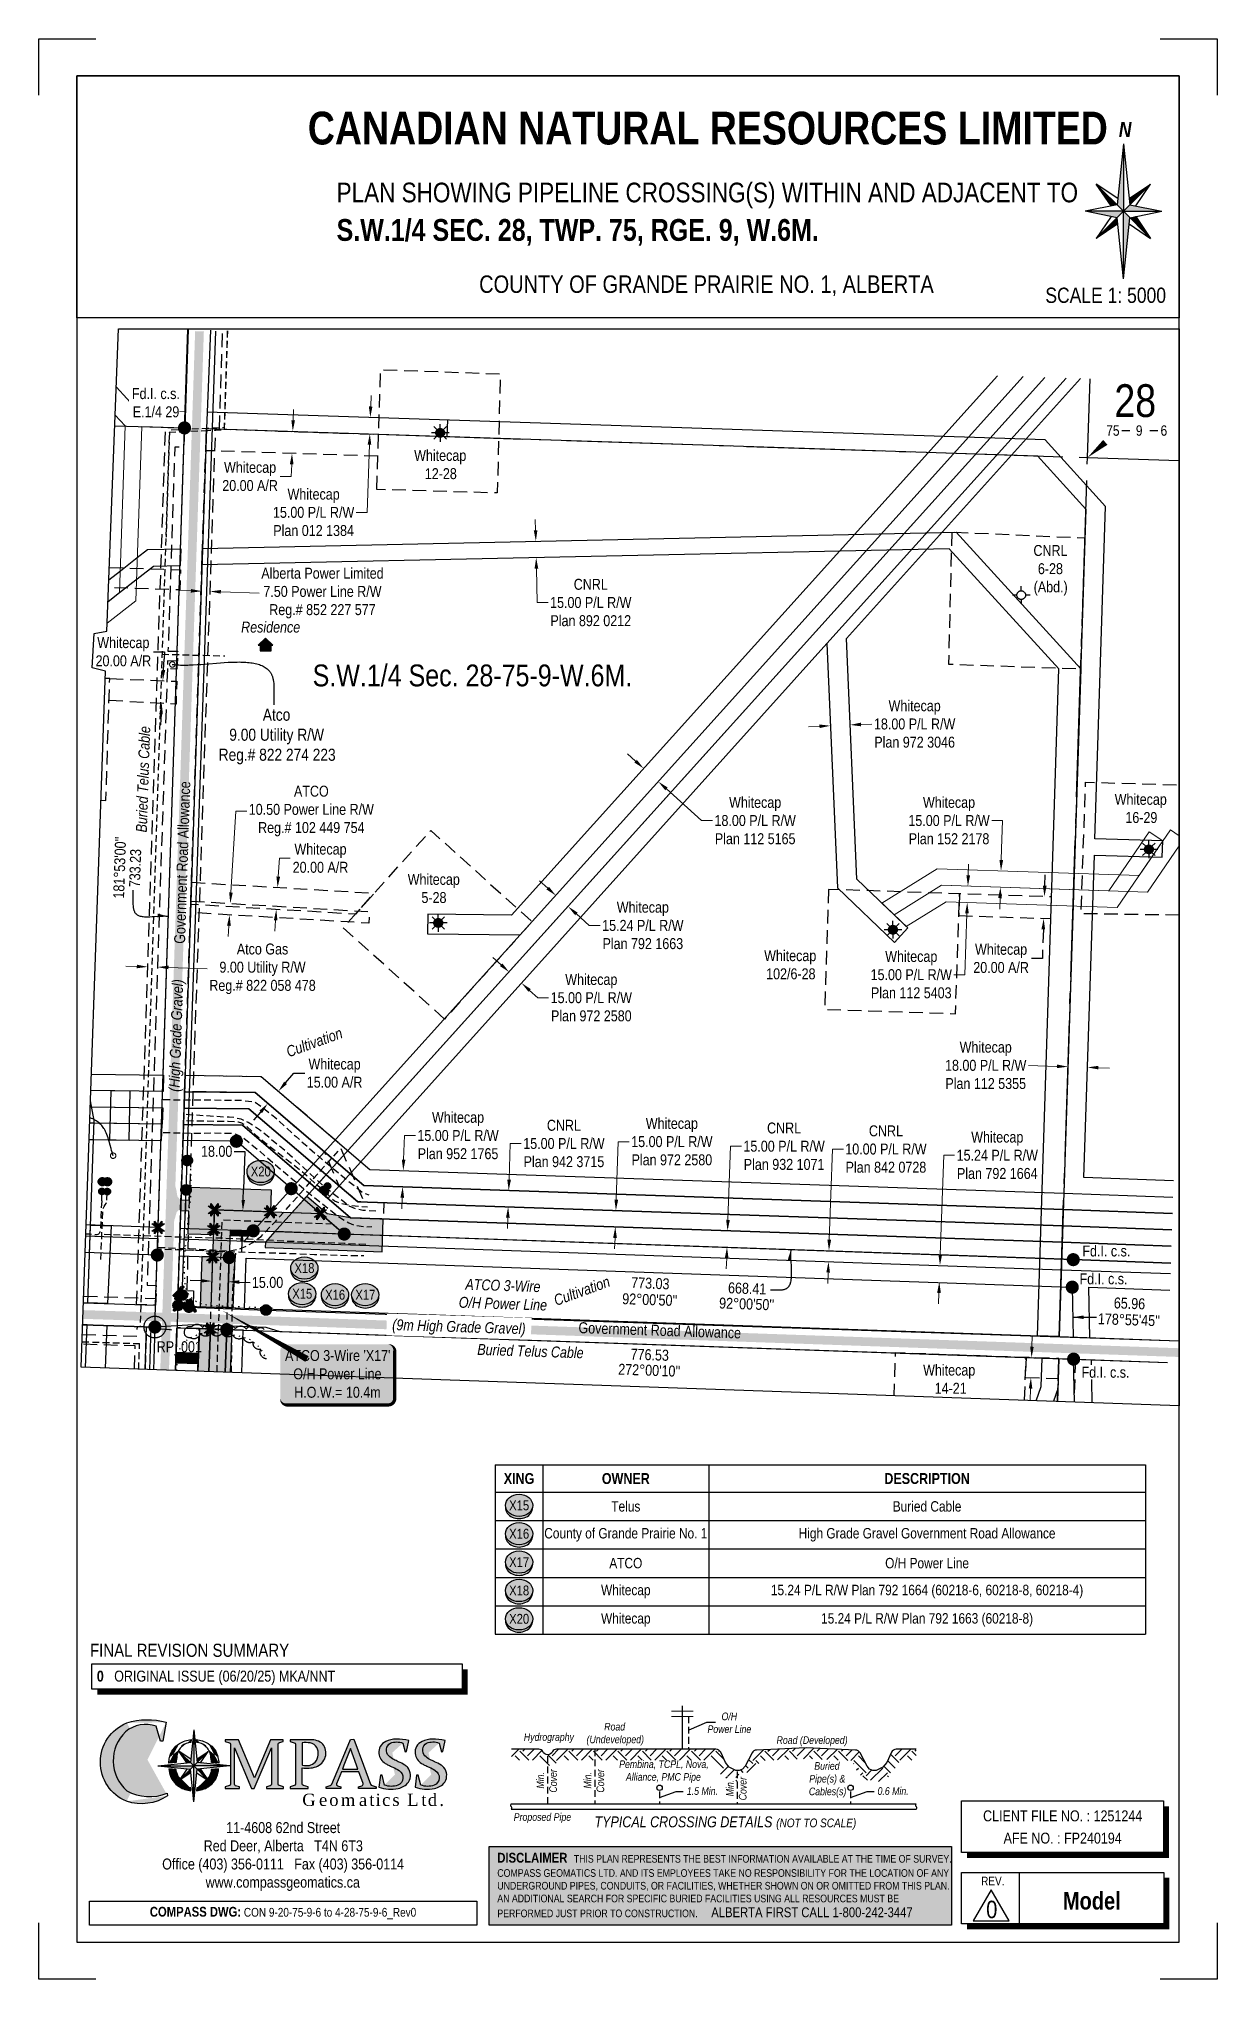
# Paper-space layout 'XING DWG #7' of a CAD drawing. Extents: x -2321 to -1242, y 0 to 1778.
# The model-space entities are those that its viewports show. They can reach past a viewport. Long polylines and large blocks are cut down to what shows.
import ezdxf
from ezdxf.enums import TextEntityAlignment as Align

# ---------------------------------------------------------------- set-up
doc = ezdxf.new("R2010")
doc.units = 0
doc.header["$LTSCALE"] = 5
doc.header["$PDMODE"] = 34
doc.header["$PDSIZE"] = 0.03
for name, pattern in [('0', [1, 1, 0]), ('foc-ACCESSROAD', [3.75, 2.5, -1.25]), ('foc-FLOWLINE', [3.75, 2.5, -1.25]), ('foc-QUARTERLINE', [33, 25, -3, 2, -3]), ('foc-TIELINE', [1.875, 1.25, -0.625]), ('foc-TOPO', [1, 0.2, -0.8]), ('POWERLINE5', [7.8, 2.4, -0.6, 0.6, -0.6, 0.6, -0.6, 2.4]), ('UG_PIPE', [1.875, 1.25, -0.625])]:
    doc.linetypes.add(name, pattern=pattern)
doc.layers.get('Defpoints').update_dxf_attribs({"color": 9})
for name, color, linetype in [('10', 1, 'Continuous'), ('35', 37, 'Continuous'), ('9', 3, 'Continuous'), ('AS-FENCE', 48, 'foc-FENCE'), ('AS-PIPE-UG', 44, 'UG_PIPE'), ('AS-POWER', 104, 'foc-POWER'), ('AS-POWER-EXISTING', 72, 'POWERLINE5'), ('AS-POWER-EXISTING-ANC', 72, 'Continuous'), ('AS-POWER-T', 104, 'Continuous'), ('AS-RESIDENCE', 14, 'Continuous'), ('AS-ROADS', 254, 'Continuous'), ('AS-SYMBOL', 7, 'Continuous'), ('AS-TELEPHONE', 224, 'foc-TEL'), ('AS-TELEPHONE-T', 224, 'Continuous'), ('AS-TELUS', 224, 'foc-TEL'), ('C-RW', 13, 'Continuous'), ('C-SYMBOL', 7, 'Continuous'), ('C-WS', 13, 'foc-ACCESSROAD'), ('CG-BORDER', 2, 'Continuous'), ('CG-LOGO', 7, 'Continuous'), ('CG-NORTH', 7, 'Continuous'), ('CG-NOTES', 7, 'Continuous'), ('F-AR', 190, 'foc-ACCESSROAD'), ('F-EZE', 190, 'foc-FLOWLINE'), ('F-RW', 190, 'Continuous'), ('F-WS', 190, 'foc-ACCESSROAD'), ('F-WS-S', 8, 'Continuous'), ('L-BD', 7, 'Continuous'), ('L-MON', 1, 'Continuous'), ('L-QSEC', 8, 'foc-QUARTERLINE'), ('L-ROAD-T', 7, 'Continuous'), ('L-SEC', 7, 'Continuous'), ('L-SECLBL', 7, 'Continuous'), ('L-TIE', 7, 'foc-TIELINE'), ('L-TITLEDB', 4, 'Continuous'), ('P-CROSSINGS', 250, 'Continuous'), ('P-IOP2', 10, 'Continuous'), ('P-IOP2-H', 21, 'Continuous'), ('P-IOP3', 10, 'Continuous'), ('P-IOP3-H', 21, 'Continuous'), ('P-LTO', 14, 'Continuous'), ('P-PROPOSED', 10, 'Continuous'), ('P-PROPOSED-H', 21, 'Continuous'), ('P-TEMP-BLUE-T2', 146, 'Continuous'), ('P-TEMP-BLUE2', 146, 'Continuous'), ('P-TEMP-BLUE3', 146, 'Continuous'), ('P-TXT3', 4, 'Continuous'), ('S-1', 1, 'Continuous'), ('S-2', 2, 'Continuous'), ('T-BUSH', 110, '0'), ('T-GENERAL', 48, 'foc-TOPO'), ('T-TIE', 201, 'foc-TIELINE')]:
    doc.layers.add(name, color=color, linetype=linetype)
for name, color, linetype, lineweight in [('AS-GENERAL', 48, 'Continuous', 18), ('C-RW-T', 13, 'Continuous', 9), ('C-WS-T', 13, 'Continuous', 9), ('F-AR-T', 190, 'Continuous', 9), ('F-EZE-T', 190, 'Continuous', 9), ('F-RW-T', 190, 'Continuous', 9), ('F-WS-T', 190, 'Continuous', 9), ('T-TEXT', 48, 'Continuous', 18)]:
    doc.layers.add(name, color=color, linetype=linetype, lineweight=lineweight)
for name, color, linetype, true_color in [('AS-PIPE-AG', 7, 'Continuous', 0x7d00fa), ('P-TEMP-BLUE-H2', 7, 'Continuous', 0x99e6ff), ('P-TEMP-BLUE-H3', 7, 'Continuous', 0x99e6ff)]:
    doc.layers.add(name, color=color, linetype=linetype, true_color=true_color)
doc.styles.add('100L', font='ARIALN.TTF', dxfattribs={"height": 11})
doc.styles.add('175L', font='ARIALN.TTF', dxfattribs={"height": 20})
doc.styles.add('80', font='ARIALN.TTF', dxfattribs={"height": 10})
doc.styles.add('80CG', font='ARIALN.TTF', dxfattribs={"height": 10})
doc.styles.add('80L', font='ARIALN.TTF', dxfattribs={"height": 10})
doc.styles.add('80LS', font='ARIALNI.TTF', dxfattribs={"height": 10})
doc.styles.add('Crossing', font='ARIALN.TTF', dxfattribs={"height": 10})
doc.styles.add('foc-LtypeFont', font='ARIALN.TTF', dxfattribs={"height": 7.35})
doc.styles.add('SIMPLEX', font='ARIALN.TTF')
doc.styles.get("Standard").update_dxf_attribs({"font": 'ARIALN.TTF'})
doc.styles.add('TXT', font='ARIALN.TTF', dxfattribs={"height": 0.2})
doc.linetypes.add('foc-FENCE', pattern='A,10,-1,["X",foc-LtypeFont,S=0.2,R=0,X=-0.625,Y=-0.75],-1.24', length=12.24)
doc.linetypes.add('foc-POWER', pattern='A,6,-1,["P",foc-LtypeFont,S=0.2,R=0,X=-0.625,Y=-0.75],-1.24,4', length=12.24)
doc.linetypes.add('foc-POWER-NOLINE', pattern='A,0,-4,["P",foc-LtypeFont,S=0.2,R=0,X=-0.625,Y=-0.75],-8.24', length=12.24)
doc.linetypes.add('foc-TEL', pattern='A,2,-1,["T",foc-LtypeFont,S=0.2,R=0,X=-0.425,Y=-0.75],-1.24,8', length=12.24)
doc.linetypes.add('foc-TEL-NOLINE', pattern='A,0,-2,["T",foc-LtypeFont,S=0.2,R=0,X=-0.425,Y=-0.75],-10.24', length=12.24)
doc.dimstyles.new('Compass 5 000', dxfattribs={"dimscale": 5, "dimtxt": 9, "dimasz": 2, "dimexe": 0.2, "dimexo": 0.0625, "dimgap": 0.5, "dimtad": 0, "dimtih": 1, "dimtoh": 1, "dimzin": 0, "dimdsep": 46, "dimtxsty": '80CG', "dimcen": 0.1, "dimse1": 1, "dimse2": 1, "dimclrd": 256, "dimclrt": 256, "dimaunit": 1, "dimadec": 4, "dimazin": 0, "dimtfac": 0.06, "dimtofl": 0, "dimtmove": 0, "dimatfit": 1, "dimfxl": 0.2, "dimtolj": 1, "dimtzin": 0, "dimlwd": -1, "dimarcsym": 0})

psp = doc.layouts.new('XING DWG #7')

# ---------------------------------------------------------------- texts
at = {"style": '80L'}
for s, width, gutter_width, insert, char_height, attachment_point in [('\\pi1.5103;{\\fArial Narrow|b1|i0|c0|p34;\\H3.3333x;\\C14;CANADIAN NATURAL RESOURCES LIMITED}\\P\\pi366.3;\\P\\pi27.862;{\\H2x;PLAN SHOWING PIPELINE CROSSING(S) WITHIN AND ADJACENT TO\\P\\pi365.98;\\H0.11111x; \\P\\pi146.57;\\fArial Narrow|b1|i0|c0|p34;\\H9.9999x;S.W.1/4 SEC. 28, TWP. 75, RGE. 9, W.6M.}\\P\\pi366.3;\\P\\pi365.98;{\\H0.22222x; \\P\\pi158.45;\\H8.0001x;COUNTY OF GRANDE PRAIRIE NO. 1, ALBERTA}', 732.59, 45, (-2076.3, 1711.2), 9, 1), ('SCALE 1: 5000', 109.905, 50, (-1288.6, 1550), 14, 3)]:
    psp.add_mtext_dynamic_manual_height_columns(s, width=width, gutter_width=gutter_width, heights=[0], dxfattribs=dict(at, insert=insert, char_height=char_height, attachment_point=attachment_point))
at = {"layer": 'CG-NOTES', "attachment_point": 1, "style": '80'}
for s, insert, char_height, width in [('\\pi77.332;11-4608 62nd Street\\P\\pi56.725;Red Deer, Alberta   T4N 6T3\\P\\pi18.673;Office (403) 356-0111   Fax (403) 356-0114\\P\\pi58.505;www.compassgeomatics.ca', (-2226.9, 143.9), 10, 257.83), ('\\pi53.666;{\\fArial Narrow|b1|i0|c0|p34;\\H1.125x;\\C14;COMPASS DWG:} CON 9-20-75-9-6 to 4-28-75-9-6_Rev0', (-2273.2, 66.3), 8, 350.451)]:
    psp.add_mtext(s, dxfattribs=dict(at, insert=insert, char_height=char_height, width=width))

msp = doc.modelspace()

# ---------------------------------------------------------------- texts
at = {"layer": '35', "color": 3, "style": '80'}
msp.add_attdef('RP_001', (351958.053, 6155074.912), 'RP', height=9.9974, dxfattribs=at)
at = {"layer": 'AS-RESIDENCE', "insert": (352025.117, 6155744.325), "char_height": 9.99496, "attachment_point": 1, "style": 'TXT'}
msp.add_mtext_dynamic_manual_height_columns('\\pi10.295;{\\fArial Narrow|b0|i1|c0|p34;Residence}', width=73.85063, gutter_width=1, heights=[0], dxfattribs=at)
at = {"layer": 'AS-TELEPHONE-T', "attachment_point": 1, "style": '80L'}
for s, insert, char_height, rotation in [('\\pi0.33534;{\\fArial Narrow|b0|i1|c0|p34;Buried Telus Cable}', (351938.947, 6155551.046), 9.99741, 88.119677), ('\\pi0.32281;{\\fArial Narrow|b0|i1|c0|p34;Buried Telus Cable}', (352251.633, 6155082.509), 10, 358.092263)]:
    msp.add_mtext_dynamic_manual_height_columns(s, width=97.28272, gutter_width=50.012, heights=[0], dxfattribs=dict(at, insert=insert, char_height=char_height, rotation=rotation))
at = {"layer": 'C-SYMBOL', "color": 3, "style": '175L'}
msp.add_text('S.W.1/4 Sec. 28-75-9-W.6M.', height=19.99487, dxfattribs=at).set_placement((352247.314, 6155679.043), align=Align.BOTTOM_CENTER)
at = {"layer": 'C-WS-T', "insert": (352761.037, 6155814.53), "char_height": 9.99755, "attachment_point": 1, "style": '80L'}
msp.add_mtext_dynamic_manual_height_columns('\\pi0.20377;CNRL\\P\\pi4.3024;6-28\\P\\pi0.39813;(Abd.)', width=30.59795, gutter_width=50.012, heights=[0], dxfattribs=at)
at = {"layer": 'F-EZE-T', "insert": (352010.413, 6155664.526), "char_height": 10.99445, "attachment_point": 1, "style": '100L'}
msp.add_mtext_dynamic_manual_height_columns('\\pi44.852;Atco\\P\\pi14.126;9.00 Utility R/W\\P\\pi4.4178;Reg.# 822 274 223', width=114.42284, gutter_width=55.013, heights=[0], dxfattribs=at)
at = {"layer": 'F-WS-T', "attachment_point": 1, "style": '80L'}
for s, width, gutter_width, insert, char_height in [('\\pi0.14613;Whitecap\\P\\pi9.9297;12-28', 47.39674, 50.012, (352193.764, 6155901.598), 9.99496), ('\\pi0.14613;Whitecap\\P\\pi12.728;8-29', 47.39674, 50.012, (351858.076, 6155670.06), 9.99496), ('\\pi0.13456;Whitecap\\P\\pi9.9206;16-29', 47.38513, 50, (352835.525, 6155586.494), 9.99741), ('\\pi0.14613;Whitecap\\P\\pi12.728;5-28', 47.39674, 50.012, (352187.866, 6155513.165), 9.99496), ('\\pi0.14613;Whitecap\\P\\pi1.9699;102/6-28', 47.39674, 50.012, (352514.408, 6155443.276), 9.99496), ('\\pi0.13422;Whitecap\\P\\pi10.722;14-21', 47.38513, 50.012, (352660.037, 6155063.511), 9.99755)]:
    msp.add_mtext_dynamic_manual_height_columns(s, width=width, gutter_width=gutter_width, heights=[0], dxfattribs=dict(at, insert=insert, char_height=char_height))
at = {"layer": 'L-BD', "style": '80L'}
for s, height, rotation, p in [("181°53'00''", 9.99743, 88.1164, (351924.043, 6155518.924)), ('733.23', 9.9974, 88.1164, (351938.281, 6155518.456)), ('773.03', 9.9974, 357.9868, (352410.274, 6155138.063)), ('668.41', 9.9974, 357.9868, (352498.991, 6155133.36)), ("92°00'50''", 9.9974, 357.9868, (352409.748, 6155123.077)), ("92°00'50''", 9.9974, 357.9868, (352498.49, 6155119.122)), ('65.96', 9.9974, 357.9868, (352849.244, 6155119.621)), ("178°55'45''", 9.99743, 357.9868, (352848.717, 6155104.634)), ("272°00'10''", 9.99743, 358.0001, (352409.275, 6155058.369)), ('776.53', 9.9974, 358.0001, (352409.772, 6155072.607))]:
    msp.add_text(s, height=height, rotation=rotation, dxfattribs=at).set_placement(p, align=Align.MIDDLE)
at = {"layer": 'L-MON', "char_height": 9.9948, "attachment_point": 1, "style": '80L'}
for insert in [(352806.06, 6155172.659), (352803.466, 6155147.124)]:
    msp.add_mtext_dynamic_manual_height_columns('Fd.I. c.s.', width=43.04927, gutter_width=50, heights=[0], dxfattribs=dict(at, insert=insert))
at = {"layer": 'L-ROAD-T', "style": '80L'}
for height, rotation, p in [(9.99496, 88.108701, (351981.435, 6155523.598)), (9.99755, 358.092263, (352418.907, 6155094.965))]:
    msp.add_text('Government Road Allowance', height=height, rotation=rotation, dxfattribs=at).set_placement(p, align=Align.MIDDLE_CENTER)
at = {"layer": 'P-TEMP-BLUE-T2', "insert": (352047.423, 6155034.679), "char_height": 9.99484, "attachment_point": 1, "style": '80L'}
msp.add_mtext_dynamic_manual_height_columns('\\pi4.6138;10.0x50.0\\P\\pi0.56063;Workspace', width=57.73597, gutter_width=50, heights=[0], dxfattribs=at)
at = {"layer": 'T-TEXT', "style": '80LS'}
for s, rotation, p in [('(High Grade Gravel)', 88.108701, (351975.66, 6155365.095)), ('Cultivation', 20, (352102.421, 6155358.884)), ('Cultivation', 20, (352347.496, 6155131.109)), ('Cultivation', 20, (352138.683, 6155015.769))]:
    msp.add_text(s, height=9.99496, rotation=rotation, dxfattribs=at).set_placement(p, align=Align.MIDDLE_CENTER)

# ---------------------------------------------------------------- blocks, each defined once
blk = doc.blocks.new('cg-north')
at = {"linetype": 'Continuous'}
for points in [[(-0.3, 62), (-6.2, 6), (-0.3, 0.1)], [(-25.2, 25), (-11.6, 4.9), (-6.2, 6)], [(24.6, 25), (5, 11.8), (5.6, 6)], [(-0.3, 0.1), (-35.5, 0.1), (-6.2, -5.8)], [(5.6, 6), (-0.3, 0.1), (34.9, 0.1)], [(5.6, -5.8), (-0.3, 0.1), (-0.3, -61.7)], [(-5.6, -11.5), (-6.2, -5.8), (-25.2, -24.8)], [(11, -4.7), (5.6, -5.8), (24.6, -24.8)]]:
    blk.add_hatch(color=14, dxfattribs=at).paths.add_polyline_path(points)
at = {"color": 14, "linetype": 'Continuous'}
for p, q in [((-0.3, 62), (-6.2, 6)), ((-0.3, 62), (-0.3, 0.1)), ((-0.3, 62), (5.6, 6)), ((-0.3, 0.1), (-25.2, 25)), ((-11.6, 4.9), (-25.2, 25)), ((-5.6, 11.8), (-25.2, 25)), ((-0.3, 0.1), (24.6, 25)), ((5, 11.8), (24.6, 25)), ((11, 4.9), (24.6, 25)), ((-6.2, 6), (-35.5, 0.1)), ((-0.3, 0.1), (-35.5, 0.1)), ((-6.2, -5.8), (-35.5, 0.1)), ((-0.3, 0.1), (-25.2, -24.8)), ((-0.3, 0.1), (24.6, -24.8)), ((-0.3, -61.7), (-0.3, 0.1)), ((-0.3, 0.1), (34.9, 0.1)), ((5.6, 6), (34.9, 0.1)), ((5.6, -5.8), (34.9, 0.1)), ((-11.6, -4.7), (-25.2, -24.8)), ((-5.6, -11.5), (-25.2, -24.8)), ((-0.3, -61.7), (-6.2, -5.8)), ((-0.3, -61.7), (5.6, -5.8)), ((5, -11.5), (24.6, -24.8)), ((10.9, -4.5), (11, -4.7)), ((11, -4.7), (24.6, -24.8))]:
    blk.add_line(p, q, dxfattribs=at)
at = {"color": 14, "linetype": 'Continuous', "insert": (-10.2, 82), "char_height": 14, "width": 22.782, "attachment_point": 1, "style": '80CG'}
blk.add_mtext('\\pi5.6372;{\\fArial Narrow|b1|i1|c0|p34;N}', dxfattribs=at)
blk = doc.blocks.new('*U482')
at = {"layer": 'Defpoints'}
for p, q in [((0, 1778), (52.2, 1778)), ((0, 1726.5), (0, 1778)), ((1027.2, 1778), (1079.5, 1778)), ((1079.5, 1778), (1079.5, 1726.5)), ((0, 0), (0, 51.5)), ((1079.5, 51.5), (1079.5, 0)), ((52.2, 0), (0, 0)), ((1079.5, 0), (1027.2, 0))]:
    blk.add_line(p, q, dxfattribs=at)
at = {"layer": 'S-1'}
for p, q in [((0, 1778), (0, 1778)), ((1079.5, 1778), (1079.5, 1778)), ((0, 0), (0, 0)), ((1079.5, 0), (1079.5, 0))]:
    blk.add_line(p, q, dxfattribs=at)
at = {"layer": 'S-2'}
blk.add_lwpolyline([(34.7, 34), (1044.7, 34), (1044.7, 1744), (34.7, 1744)], close=True, dxfattribs=at)
at = {"style": '80', "flags": 1}
blk.add_attdef('PAGENUMBER', (52.2, 51.5), '', height=10, rotation=90, dxfattribs=at)
blk = doc.blocks.new('c_logo')
h = blk.add_hatch(color=256)
edge = h.paths.add_edge_path()
edge.add_arc((-141.8, -18.9), 63, 74.1661, 107.5113, ccw=False)
edge.add_line((-124.6, 41.7), (-127.8, 24.4))
edge.add_line((-127.8, 24.4), (-129.9, 24.3))
edge.add_line((-129.9, 24.3), (-133.7, 38))
edge.add_arc((-143.5, 10.5), 29.1, 70.3832, 129.1598)
edge.add_arc((-136.2, 6.6), 36.9, 134.0613, 228.3206)
edge.add_arc((-139.8, 16.8), 43.2, 241.0325, 291.7344)
edge.add_line((-123.8, -23.3), (-123.3, -25.7))
edge.add_arc((-147.3, 10.4), 43.4, 251.5179, 303.5841, ccw=False)
edge.add_arc((-146.1, 5.2), 38.8, 112.1026, 247.4698, ccw=False)
h = blk.add_hatch(color=256)
edge = h.paths.add_edge_path()
edge.add_arc((-89, 1.8), 33.4, 166.6682, 175.6601, ccw=False)
edge.add_arc((-102.3, 5.6), 19.6, 121.6531, 168.6953, ccw=False)
edge.add_arc((-99.6, 0.9), 25, 95.0736, 121.1383, ccw=False)
edge.add_line((-101.8, 25.8), (-102.1, 23.3))
edge.add_arc((-99.9, 6.4), 17.1, 97.444, 127.0912)
edge.add_arc((-98.7, 8.4), 16.4, 134.7148, 171.0442)
edge.add_arc((-73.8, 3.2), 41.8, 169.3159, 177.5034)
edge.add_line((-115.5, 5), (-122.3, 4.3))
at = {"linetype": 'Continuous'}
for points in [[(-99.4, 34.7), (-102.5, 4.9), (-99.4, 1.7)], [(-99.4, 1.7), (-132.4, 1.7), (-102.5, -1.4)], [(-112.7, 15), (-105.6, 4.5), (-102.5, 4.9)], [(-96.3, 4.9), (-99.4, 1.7), (-66.4, 1.7)], [(-96.3, -1.4), (-99.4, 1.7), (-99.4, -31.3)], [(-86.1, 15), (-96.6, 7.9), (-96.3, 4.9)], [(-102.2, -4.5), (-102.5, -1.4), (-112.7, -11.6)], [(-93.2, -1.1), (-96.3, -1.4), (-86.1, -11.6)]]:
    blk.add_hatch(color=14, dxfattribs=at).paths.add_polyline_path(points)
h = blk.add_hatch(color=256)
edge = h.paths.add_edge_path()
edge.add_arc((-99.1, 0.9), 25, 58.8617, 85.0803, ccw=False)
edge.add_arc((-96.4, 5.6), 19.6, 11.3047, 58.3469, ccw=False)
edge.add_arc((-109.7, 1.8), 33.4, 4.3278, 13.3318, ccw=False)
edge.add_line((-76.4, 4.3), (-83.2, 5))
edge.add_arc((-124.9, 3.2), 41.8, 2.487, 10.6841)
edge.add_arc((-100.1, 8.4), 16.4, 8.9558, 45.2852)
edge.add_arc((-98.8, 6.4), 17.1, 52.9088, 82.7833)
edge.add_line((-96.7, 23.3), (-97, 25.8))
h = blk.add_hatch(color=256)
edge = h.paths.add_edge_path()
edge.add_line((-48.6, 2.5), (-58.3, 25.6))
edge.add_line((-58.3, 25.6), (-70.6, 25.6))
edge.add_line((-70.6, 25.6), (-70.6, 24.2))
edge.add_line((-70.6, 24.2), (-66.8, 23))
edge.add_arc((-67.2, 21.6), 1.5, 0, 72.6157, ccw=False)
edge.add_line((-65.7, 21.6), (-65.7, 2.5))
edge.add_line((-65.7, 2.5), (-65.7, -14.9))
edge.add_arc((-67.2, -14.9), 1.5, -73.424, 0, ccw=False)
edge.add_line((-66.8, -16.3), (-70.5, -17.4))
edge.add_line((-70.5, -17.4), (-70.5, -18.9))
edge.add_line((-70.5, -18.9), (-57.6, -18.9))
edge.add_line((-57.6, -18.9), (-57.6, -17.5))
edge.add_line((-57.6, -17.5), (-61.1, -16.4))
edge.add_arc((-60.6, -15), 1.5, 180, 252.4646, ccw=False)
edge.add_line((-62.1, -15), (-62.1, 2.5))
edge.add_line((-62.1, 2.5), (-62.1, 18.4))
edge.add_line((-62.1, 18.4), (-46.4, -18.9))
edge.add_line((-46.4, -18.9), (-44.1, -18.9))
edge.add_line((-44.1, -18.9), (-35, 2.5))
edge.add_line((-35, 2.5), (-28.3, 18.3))
edge.add_line((-28.3, 18.3), (-28.3, 2.5))
edge.add_line((-28.3, 2.5), (-28.3, -15))
edge.add_arc((-29.8, -15), 1.5, -73.424, 0, ccw=False)
edge.add_line((-29.4, -16.4), (-32.7, -17.4))
edge.add_line((-32.7, -17.4), (-32.7, -18.9))
edge.add_line((-32.7, -18.9), (-17.3, -18.9))
edge.add_line((-17.3, -18.9), (-17.3, -17.5))
edge.add_line((-17.3, -17.5), (-21, -16.3))
edge.add_arc((-20.5, -14.9), 1.5, 180, 252.4646, ccw=False)
edge.add_line((-22, -14.9), (-22, 2.5))
edge.add_line((-22, 2.5), (-22, 21.7))
edge.add_arc((-20.5, 21.7), 1.5, 107.3843, 180, ccw=False)
edge.add_line((-21, 23.1), (-17.4, 24.2))
edge.add_line((-17.4, 24.2), (-17.4, 25.6))
edge.add_line((-17.4, 25.6), (-29.1, 25.6))
edge.add_line((-29.1, 25.6), (-38.8, 2.5))
edge.add_line((-38.8, 2.5), (-43.7, -9.1))
edge.add_line((-43.7, -9.1), (-48.6, 2.5))
h = blk.add_hatch(color=256)
h.paths.add_polyline_path([(7.6, 25.6), (-11.1, 25.6), (-11.1, 24.2), (-7.3, 23, -0.326805), (-6.3, 21.6), (-6.3, -14.9, -0.331803), (-7.4, -16.3), (-11.1, -17.4), (-11.1, -18.9), (5.3, -18.9), (5.3, -17.5), (1, -16.2, -0.327162), (0, -14.7), (0, 0, 0.135693), (12.6, 1, 0.518306), (18.8, 21.8, 0.201798)])
h.paths.add_polyline_path([(0, 22.9, -0.05909), (7.3, 22.8, -0.236459), (13.3, 18.7, -0.297964), (11.9, 5.1, -0.269959), (0.5, 2.5, -0.011455), (0, 2.6)], flags=16)
h = blk.add_hatch(color=256)
h.paths.add_polyline_path([(47.4, 26.1), (44.1, 25.8), (34.4, 2.5), (27.1, -15, -0.225541), (25.7, -16.2), (21.8, -17.4), (21.8, -18.9), (34.7, -18.9), (35.3, -18.9), (35.3, -17.5), (32.4, -16.6, -0.43446), (31.4, -14.6), (35.8, -3.6), (51.8, -3.6), (55.7, -14.5, -0.430441), (54.7, -16.5), (51.5, -17.4), (51.5, -18.9), (67.8, -18.9), (67.8, -17.5), (63.9, -16.3, -0.232291), (62.4, -14.9), (56.1, 2.5)])
h.paths.add_polyline_path([(44.1, 17.7), (49.6, 2.5), (50.9, -1.1), (36.8, -1.1), (38.2, 2.5)], flags=16)
h = blk.add_hatch(color=256)
edge = h.paths.add_edge_path()
edge.add_arc((103.3, 50.8), 54.1, 243.1997, 248.1345)
edge.add_arc((69.9, -30.2), 33.5, 55.7647, 66.7239, ccw=False)
edge.add_arc((84.5, -9), 7.7, -65.6478, 57.1428, ccw=False)
edge.add_arc((81.8, 0.7), 17.7, 248.3428, 289.4425, ccw=False)
edge.add_line((75.3, -15.8), (73.1, -6.7))
edge.add_line((73.1, -6.7), (71.7, -6.9))
edge.add_line((71.7, -6.9), (70.1, -17.8))
edge.add_arc((81.2, 14.2), 33.9, 250.8905, 281.4155)
edge.add_arc((84.6, -3.1), 16.2, 281.7683, 321.9948)
edge.add_arc((87.3, -7), 11.8, 328.8789, 398.35)
edge.add_arc((79.7, -17.6), 24.7, 46.7096, 54.4302)
edge.add_arc((79.7, -17.6), 24.7, 54.4302, 70.3091)
edge.add_arc((139.4, 119.6), 125, 243.6166, 245.7228, ccw=False)
edge.add_arc((89.5, 20.6), 14.2, 223.2297, 246.3738, ccw=False)
edge.add_arc((84.7, 16.1), 7.62, 121.2723, 223.353, ccw=False)
edge.add_arc((86.6, 7.5), 16.2, 69.6826, 111.1397, ccw=False)
edge.add_line((92.2, 22.7), (94.3, 14.7))
edge.add_line((94.3, 14.7), (95.6, 14.9))
edge.add_line((95.6, 14.9), (97.6, 24.9))
edge.add_arc((87.2, -14.4), 40.7, 75.2956, 91.6843)
edge.add_arc((86, 5.6), 20.7, 89.7518, 117.221)
edge.add_arc((80.5, 14.4), 10.4, 112.8657, 186.9967)
edge.add_arc((81.9, 14.2), 11.8, 185.0082, 240.0685)
edge.add_arc((103.3, 50.8), 54.1, 239.829, 243.1997)
h = blk.add_hatch(color=256)
edge = h.paths.add_edge_path()
edge.add_arc((136.5, 50.8), 54.1, 243.1997, 248.1345)
edge.add_arc((103.1, -30.2), 33.5, 55.7647, 66.7239, ccw=False)
edge.add_arc((117.7, -9), 7.7, -65.6478, 57.1428, ccw=False)
edge.add_arc((115, 0.7), 17.7, 248.3428, 289.4425, ccw=False)
edge.add_line((108.5, -15.8), (106.3, -6.7))
edge.add_line((106.3, -6.7), (104.8, -6.9))
edge.add_line((104.8, -6.9), (103.3, -17.8))
edge.add_arc((114.4, 14.2), 33.9, 250.8905, 281.4155)
edge.add_arc((117.8, -3.1), 16.2, 281.7683, 321.9948)
edge.add_arc((120.5, -7), 11.8, 328.8789, 398.35)
edge.add_arc((112.8, -17.6), 24.7, 46.7096, 54.4302)
edge.add_arc((112.8, -17.6), 24.7, 54.4302, 70.3091)
edge.add_arc((172.5, 119.6), 125, 243.6166, 245.7228, ccw=False)
edge.add_arc((122.7, 20.6), 14.2, 223.2297, 246.3738, ccw=False)
edge.add_arc((117.9, 16.1), 7.62, 121.2723, 223.353, ccw=False)
edge.add_arc((119.8, 7.5), 16.2, 69.6826, 111.1397, ccw=False)
edge.add_line((125.4, 22.7), (127.5, 14.7))
edge.add_line((127.5, 14.7), (128.8, 14.9))
edge.add_line((128.8, 14.9), (130.8, 24.9))
edge.add_arc((120.4, -14.4), 40.7, 75.2956, 91.6843)
edge.add_arc((119.2, 5.6), 20.7, 89.7518, 117.221)
edge.add_arc((113.7, 14.4), 10.4, 112.8657, 186.9967)
edge.add_arc((115.1, 14.2), 11.8, 185.0082, 240.0685)
edge.add_arc((136.5, 50.8), 54.1, 239.829, 243.1997)
h = blk.add_hatch(color=256)
edge = h.paths.add_edge_path()
edge.add_arc((-89, 3), 33.4, 186.7164, 193.3318)
edge.add_arc((-102.3, -0.8), 19.6, 191.3047, 238.3469)
edge.add_arc((-99.6, 3.9), 25, 238.8617, 264.5936)
edge.add_line((-102, -21), (-102.2, -18.5))
edge.add_arc((-99.9, -1.6), 17.1, 232.9088, 262.0641, ccw=False)
edge.add_arc((-98.7, -3.6), 16.4, 188.9558, 225.2852, ccw=False)
edge.add_arc((-73.8, 1.6), 41.8, 184.3813, 190.6841, ccw=False)
edge.add_line((-115.5, -1.6), (-122.2, -0.9))
h = blk.add_hatch(color=256)
edge = h.paths.add_edge_path()
edge.add_arc((-124.9, 1.6), 41.8, 349.3159, 355.6284, ccw=False)
edge.add_arc((-100.1, -3.6), 16.4, 314.7148, 351.0442, ccw=False)
edge.add_arc((-98.8, -1.6), 17.1, 277.7082, 307.0912, ccw=False)
edge.add_line((-96.5, -18.5), (-96.8, -21))
edge.add_arc((-99.1, 3.9), 25, 275.2524, 301.1383)
edge.add_arc((-96.4, -0.8), 19.6, 301.6531, 348.6953)
edge.add_arc((-109.7, 3), 33.4, 346.6682, 353.2958)
edge.add_line((-76.6, -0.9), (-83.3, -1.6))
at = {"color": 14, "linetype": 'Continuous'}
for p, q in [((-99.4, 34.7), (-102.5, 4.9)), ((-99.4, 34.7), (-99.4, 1.7)), ((-99.4, 34.7), (-96.3, 4.9)), ((-132.4, 1.7), (-102.5, 4.9)), ((-132.4, 1.7), (-102.5, -1.4)), ((-132.4, 1.7), (-99.4, 1.7)), ((-99.4, 1.7), (-112.7, 15)), ((-105.6, 4.5), (-112.7, 15)), ((-102.2, 7.9), (-112.7, 15)), ((-99.4, 1.7), (-112.7, -11.6)), ((-99.4, 1.7), (-86.1, 15)), ((-66.4, 1.7), (-99.4, 1.7)), ((-99.4, 1.7), (-86.1, -11.6)), ((-99.4, -31.3), (-99.4, 1.7)), ((-96.6, 7.9), (-86.1, 15)), ((-66.4, 1.7), (-96.3, 4.9)), ((-66.4, 1.7), (-96.3, -1.4)), ((-93.2, 4.5), (-86.1, 15)), ((-105.6, -1.1), (-112.7, -11.6)), ((-102.2, -4.5), (-112.7, -11.6)), ((-99.4, -31.3), (-102.5, -1.4)), ((-99.4, -31.3), (-96.3, -1.4)), ((-96.6, -4.5), (-86.1, -11.6)), ((-93.2, -1.1), (-86.1, -11.6))]:
    blk.add_line(p, q, dxfattribs=at)
at = {"flags": 128}
for points in [[(-160.8, 41.1, -0.146532), (-124.6, 41.7), (-127.8, 24.4), (-129.9, 24.3), (-133.7, 38, 0.262236), (-161.9, 33.1, 0.436158), (-160.8, -21, 0.22491), (-123.8, -23.3), (-123.3, -25.7, -0.231173), (-161, -30.7, -0.670499)], [(-122.3, 4.3, -0.039254), (-121.5, 9.5, -0.208192), (-112.6, 22.3, -0.114221), (-101.8, 25.8), (-102.1, 23.3, 0.130087), (-110.2, 20, 0.159858), (-114.8, 10.9, 0.03574), (-115.5, 5)], [(-97, 25.8, -0.114902), (-86.2, 22.3, -0.208192), (-77.2, 9.5, -0.039307), (-76.4, 4.3), (-83.2, 5, 0.035782), (-83.9, 10.9, 0.159858), (-88.5, 20, 0.131095), (-96.7, 23.3)], [(-48.6, 2.5), (-58.3, 25.6), (-70.6, 25.6), (-70.6, 24.2), (-66.8, 23, -0.327892), (-65.7, 21.6), (-65.7, 2.5), (-65.7, -14.9, -0.331803), (-66.8, -16.3), (-70.5, -17.4), (-70.5, -18.9), (-57.6, -18.9), (-57.6, -17.5), (-61.1, -16.4, -0.327162), (-62.1, -15), (-62.1, 2.5), (-62.1, 18.4), (-46.4, -18.9), (-44.1, -18.9), (-35, 2.5), (-28.3, 18.3), (-28.3, 2.5), (-28.3, -15, -0.331803), (-29.4, -16.4), (-32.7, -17.4), (-32.7, -18.9), (-17.3, -18.9), (-17.3, -17.5), (-21, -16.3, -0.327162), (-22, -14.9), (-22, 2.5), (-22, 21.7, -0.327892), (-21, 23.1), (-17.4, 24.2), (-17.4, 25.6), (-29.1, 25.6), (-38.8, 2.5), (-43.7, -9.1)], [(78.9, 2.5, 0.021535), (83.1, 0.5, -0.047855), (88.7, -2.5, -0.593701), (87.7, -16, -0.181278), (75.3, -15.8), (73.1, -6.7), (71.7, -6.9), (70.1, -17.8, 0.133984), (87.9, -19, 0.177346), (97.4, -13.1, 0.312763), (96.6, 0.4, 0.0337), (94, 2.5, 0.069396), (88, 5.6, -0.00919), (83.8, 7.6, -0.10133), (79.2, 10.9, -0.477408), (80.8, 22.6, -0.18289), (92.2, 22.7), (94.3, 14.7), (95.6, 14.9), (97.6, 24.9, 0.071631), (86.1, 26.3, 0.120434), (76.5, 24, 0.335231), (70.2, 13.1, 0.244978), (76.1, 4, 0.014709)], [(112.1, 2.5, 0.021535), (116.3, 0.5, -0.047855), (121.9, -2.5, -0.593701), (120.9, -16, -0.181278), (108.5, -15.8), (106.3, -6.7), (104.8, -6.9), (103.3, -17.8, 0.133984), (121.1, -19, 0.177346), (130.6, -13.1, 0.312763), (129.8, 0.4, 0.0337), (127.2, 2.5, 0.069396), (121.2, 5.6, -0.00919), (117, 7.6, -0.10133), (112.4, 10.9, -0.477408), (113.9, 22.6, -0.18289), (125.4, 22.7), (127.5, 14.7), (128.8, 14.9), (130.8, 24.9, 0.071631), (119.2, 26.3, 0.120434), (109.7, 24, 0.335231), (103.4, 13.1, 0.244978), (109.3, 4, 0.014709)], [(-122.2, -0.9, 0.028873), (-121.5, -4.7, 0.208192), (-112.6, -17.5, 0.11275), (-102, -21), (-102.2, -18.5, -0.127905), (-110.2, -15.2, -0.159858), (-114.8, -6.1, -0.027508), (-115.5, -1.6)], [(-83.3, -1.6, -0.02755), (-83.9, -6.1, -0.159858), (-88.5, -15.2, -0.128915), (-96.5, -18.5), (-96.8, -21, 0.113431), (-86.2, -17.5, 0.208192), (-77.2, -4.7, 0.028926), (-76.6, -0.9)]]:
    blk.add_lwpolyline(points, format="xyb", close=True, dxfattribs=at)
for points in [[(-11.1, -18.9), (5.3, -18.9), (5.3, -17.5), (1, -16.2, -0.327162), (0, -14.7), (0, 0, 0.135693), (12.6, 1, 0.518306), (18.8, 21.8, 0.201798), (7.6, 25.6), (-11.1, 25.6), (-11.1, 24.2), (-7.3, 23, -0.326805), (-6.3, 21.6), (-6.3, -14.9, -0.331803), (-7.4, -16.3), (-11.1, -17.4), (-11.1, -18.9), (1.8, -18.9)], [(0.5, 2.5, 0.269959), (11.9, 5.1, 0.297964), (13.3, 18.7, 0.236459), (7.3, 22.8, 0.05909), (0, 22.9), (0, 2.6, 0.011455), (0.5, 2.5, 0.011455)], [(34.7, -18.9), (21.8, -18.9), (21.8, -17.4), (25.7, -16.2, 0.225541), (27.1, -15), (34.4, 2.5), (44.1, 25.8), (47.4, 26.1), (56.1, 2.5), (62.4, -14.9, 0.232291), (63.9, -16.3), (67.8, -17.5), (67.8, -18.9), (51.5, -18.9), (51.5, -17.4), (54.7, -16.5, 0.430441), (55.7, -14.5), (51.8, -3.6), (35.8, -3.6), (31.4, -14.6, 0.43446), (32.4, -16.6), (35.3, -17.5), (35.3, -18.9), (21.8, -18.9)]]:
    blk.add_lwpolyline(points, format="xyb", dxfattribs=at)
blk.add_lwpolyline([(50.9, -1.1), (49.6, 2.5), (44.1, 17.7), (38.2, 2.5), (36.8, -1.1)], close=True, dxfattribs=at)
at = {"insert": (0, -23.7), "char_height": 11.25, "width": 132.416, "attachment_point": 1, "style": '80CG'}
blk.add_mtext('{\\fBook Antiqua|b0|i0|c0|p18;\\T1.25;Geomatics Ltd.}', dxfattribs=at)
blk = doc.blocks.new('*U483')
at = {"layer": 'CG-NOTES'}
h = blk.add_hatch(dxfattribs=at)
h.set_pattern_fill('EARTH', color=256, scale=2.5, angle=45)
h.set_pattern_definition([(45, (-342.701, 88.198), (2e-15, 22.45064), [15.875, -15.875]), (45, (-346.91, 92.408), (2e-15, 22.45064), [15.875, -15.875]), (45, (-351.12, 96.617), (2e-15, 22.45064), [15.875, -15.875]), (135, (-351.12, 99.424), (-22.45064, 2e-15), [15.875, -15.875]), (135, (-346.91, 103.633), (-22.45064, 2e-15), [15.875, -15.875]), (135, (-342.701, 107.843), (-22.45064, 2e-15), [15.875, -15.875])])
edge = h.paths.add_edge_path()
edge.add_line((15.1, 1.3), (15.1, 3.7))
edge.add_line((15.1, 3.7), (22.6, 3.7))
edge.add_line((22.6, 3.7), (22.6, -1.3))
edge.add_line((22.6, -1.3), (25.5, -1.3))
edge.add_line((25.5, -1.3), (25.5, 7.1))
edge.add_line((25.5, 7.1), (34.7, 7.1))
edge.add_line((34.7, 7.1), (34.7, 1.6))
edge.add_line((34.7, 1.6), (35.1, 1.8))
edge.add_line((35.1, 1.8), (39.6, 7.4))
edge.add_line((39.6, 7.4), (45, 17.7))
edge.add_line((45, 17.7), (87, 19.7))
edge.add_line((87, 19.7), (129, 17.7))
edge.add_line((129, 17.7), (134.5, 7.4))
edge.add_line((134.5, 7.4), (139, 1.8))
edge.add_line((139, 1.8), (146, -1.3))
edge.add_line((146, -1.3), (153.7, -1.3))
edge.add_line((153.7, -1.3), (164.1, 3.9))
edge.add_line((164.1, 3.9), (169.5, 11.1))
edge.add_line((169.5, 11.1), (172.9, 18.3))
edge.add_line((172.9, 18.3), (188, 18.3))
edge.add_line((188, 18.3), (188, 28.3))
edge.add_line((188, 28.3), (169.7, 28.3))
edge.add_arc((169.7, 23.3), 5, 90, 154.7868)
edge.add_line((165.2, 25.5), (160.9, 16.3))
edge.add_line((160.9, 16.3), (157.5, 11.8))
edge.add_line((157.5, 11.8), (151.3, 8.7))
edge.add_line((151.3, 8.7), (148.2, 8.7))
edge.add_line((148.2, 8.7), (145.3, 10))
edge.add_line((145.3, 10), (142.9, 12.9))
edge.add_line((142.9, 12.9), (136.5, 24.9))
edge.add_arc((132.1, 22.6), 5, 27.9925, 87.3009)
edge.add_line((132.3, 27.6), (87, 29.7))
edge.add_line((87, 29.7), (41.7, 27.6))
edge.add_arc((42, 22.6), 5, 92.6991, 152.0075)
edge.add_line((37.6, 24.9), (31.2, 12.9))
edge.add_line((31.2, 12.9), (28.8, 10))
edge.add_line((28.8, 10), (25.9, 8.7))
edge.add_line((25.9, 8.7), (22.7, 8.7))
edge.add_line((22.7, 8.7), (16.6, 11.8))
edge.add_line((16.6, 11.8), (13.2, 16.3))
edge.add_line((13.2, 16.3), (8.9, 25.5))
edge.add_arc((4.4, 23.3), 5, 25.2132, 90)
edge.add_line((4.4, 28.3), (-141.6, 28.3))
edge.add_arc((-141.6, 24.3), 4, 90, 153.6122)
edge.add_arc((-149.7, 28.3), 5, 206.3878, 333.6122, ccw=False)
edge.add_arc((-157.8, 24.3), 4, 26.3878, 90)
edge.add_line((-157.8, 28.3), (-182.8, 28.3))
edge.add_line((-182.8, 28.3), (-182.8, 18.3))
edge.add_line((-182.8, 18.3), (-160.9, 18.3))
edge.add_arc((-149.7, 28.3), 15, 221.8103, 318.1897)
edge.add_line((-138.5, 18.3), (1.2, 18.3))
edge.add_line((1.2, 18.3), (4.6, 11.1))
edge.add_line((4.6, 11.1), (10, 3.9))
edge.add_line((10, 3.9), (15.1, 1.3))
at = {"flags": 128}
for points in [[(-183, -26.7, 0.098196), (-182.5, -25.8, 0.115025), (-182.5, -25, 0.189102), (-183, -24.2, -0.189102), (-183.5, -23.3, -0.115025), (-183.4, -22.5, -0.098196), (-183, -21.7)], [(188, -26.7, 0.098196), (188.4, -25.8, 0.115025), (188.5, -25, 0.189102), (188, -24.2, -0.189102), (187.5, -23.3, -0.115025), (187.5, -22.5, -0.098196), (188, -21.7)]]:
    blk.add_lwpolyline(points, format="xyb", dxfattribs=at)
at = {"layer": 'CG-NOTES', "const_width": 1, "flags": 128}
for points in [[(-36.3, 63.3), (-16.3, 63.3)], [(-36.3, 58.3), (-16.3, 58.3)], [(-26.3, 28.3), (-26.3, 68.3)]]:
    blk.add_lwpolyline(points, dxfattribs=at)
at = {"layer": 'CG-NOTES', "flags": 128}
for points in [[(-20.2, 46.1), (-3.9, 53.2), (4, 53.2)], [(-47.2, -16), (-32.1, -10.3), (-25.7, -10.3)], [(127.8, -16), (143, -10.3), (149.3, -10.3)], [(-183, -21.7), (188, -21.7)], [(-183, -26.7), (188, -26.7)]]:
    blk.add_lwpolyline(points, dxfattribs=at)
blk.add_lwpolyline([(188, 28.3), (169.7, 28.3, 0.290464), (165.2, 25.5), (160.9, 16.3), (157.5, 11.8), (151.3, 8.7), (148.2, 8.7), (145.3, 10), (142.9, 12.9), (136.5, 24.9, 0.264717), (132.3, 27.6), (87, 29.7), (41.7, 27.6, 0.264717), (37.6, 24.9), (31.2, 12.9), (28.8, 10), (25.9, 8.7), (22.7, 8.7), (16.6, 11.8), (13.2, 16.3), (8.9, 25.5, 0.290464), (4.4, 28.3), (-141.6, 28.3, 0.284915), (-145.2, 26.1, -0.620174), (-154.2, 26.1, 0.284915), (-157.8, 28.3), (-182.8, 28.3)], format="xyb", dxfattribs=at)
at = {"layer": 'CG-NOTES'}
for centre in [(-47.2, -7), (127.8, -7)]:
    blk.add_circle(centre, 2.5, dxfattribs=at)
at = {"layer": 'T-TIE'}
for p, q in [((-20.8, 58.3), (-20.8, 28.3)), ((-149.8, 22), (-149.8, -21.7)), ((-106.5, 28.3), (-106.5, -21.7)), ((23.9, 7.9), (23.9, -21.7)), ((-47.2, -10.3), (-47.2, -21.7)), ((127.8, -10.3), (127.8, -21.7))]:
    blk.add_line(p, q, dxfattribs=at)
at = {"layer": 'CG-NOTES', "attachment_point": 1}
for s, width, gutter_width, insert, char_height, style in [('\\pi13.102;{\\fArial Narrow|b0|i1|c0|p34;O/H\\P\\pi0.22838;Power Line}', 39.983, 47.5, (-3.5, 61.9), 7, '80'), ('\\pi0.20212;{\\fArial Narrow|b0|i1|c0|p34;Hydrography}', 46.463, 47.5, (-171.7, 43), 7, '80'), ('\\pi16.516;{\\fArial Narrow|b0|i1|c0|p34;Road\\P\\pi0.37402;(Undeveloped)}', 52.202, 47.5, (-114.4, 52.5), 7, '80'), ('\\pi8.626;{\\fArial Narrow|b0|i1|c0|p34;Road (Developed)}', 81.474, 47.5, (51.4, 40.2), 7, '80'), ('\\pi0.22838;{\\fArial Narrow|b0|i1|c0|p34;Pembina, TCPL, Nova,\\P\\pi6.4167;Alliance, PMC Pipe}', 81.267, 47.5, (-84.4, 18.1), 7, '80'), ('\\pi8.6647;{\\fArial Narrow|b0|i1|c0|p34;Buried \\P\\pi4.0426;Pipe(s) &\\P\\pi3.7155;Cables(s)}', 40.55, 47.5, (85.9, 16.5), 7, '80'), ('\\pi0.62947;{\\fArial Narrow|b0|i1|c0|p34;1.5 Min.}', 27.803, 47.5, (-22.8, -6.5), 7, '80'), ('\\pi0.31911;{\\fArial Narrow|b0|i1|c0|p34;0.6 Min.}', 27.803, 47.5, (152.2, -6.5), 7, '80'), ('\\pi0.22838;{\\fArial Narrow|b0|i1|c0|p34;Proposed Pipe}', 52.475, 47.5, (-181, -30.3), 7, '80'), ('\\pi1.9472;{\\fArial Narrow|b0|i1|c0|p34;\\H0.90909x;TYPICAL CROSSING DETAILS\\H1.1x; \\H0.72727x;(NOT TO SCALE)}', 241.785, 55, (-108.7, -33.2), 11, '100L')]:
    blk.add_mtext_dynamic_manual_height_columns(s, width=width, gutter_width=gutter_width, heights=[0], dxfattribs=dict(at, insert=insert, char_height=char_height, style=style))
at = {"layer": 'CG-NOTES', "char_height": 7, "attachment_point": 1, "rotation": 90, "style": '80'}
for insert in [(-159.9, -11.8), (-116.6, -11.8), (13.8, -18.9)]:
    blk.add_mtext_dynamic_manual_height_columns('\\pi4.0937;{\\fArial Narrow|b0|i1|c0|p34;Min.\\P\\pi0.39789;Cover}', width=22.154, gutter_width=47.5, heights=[0], dxfattribs=dict(at, insert=insert))
blk = doc.blocks.new('FileNumbers')
at = {"layer": 'CG-NOTES', "flags": 128}
blk.add_lwpolyline([(0, -47.4), (0, 0), (185.1, 0), (185.1, -47.4)], close=True, dxfattribs=at)
at = {"layer": 'CG-NOTES', "const_width": 5, "flags": 128}
blk.add_lwpolyline([(187.6, -5), (187.6, -49.9), (5, -49.9)], dxfattribs=at)
at = {"layer": 'CG-NOTES', "char_height": 10, "attachment_point": 5, "style": '80'}
for s, width, insert in [('CLIENT FILE NO. : 1251244', 184.776, (92.7, -13.9)), ('AFE NO. : FP240194', 184.866, (92.7, -34.3))]:
    blk.add_mtext_dynamic_manual_height_columns(s, width=width, gutter_width=45, heights=[0], dxfattribs=dict(at, insert=insert))
blk = doc.blocks.new('*U204')
at = {"layer": 'CG-NOTES'}
for p, q in [((-339.4, 0), (0, 0)), ((-339.4, -22.4), (-339.4, 0)), ((0, 0), (0, -22.4)), ((-339.4, -23.2), (-339.4, -22.4)), ((0, -23.2), (-339.4, -23.2)), ((0, -22.4), (0, -23.2))]:
    blk.add_line(p, q, dxfattribs=at)
at = {"layer": 'CG-NOTES', "const_width": 5, "flags": 128}
for points in [[(2.5, -22.5), (2.5, -5)], [(2.5, -22.5), (2.5, -25.7), (-334.4, -25.7)]]:
    blk.add_lwpolyline(points, dxfattribs=at)
at = {"insert": (-341.1, 18.5), "char_height": 12, "attachment_point": 1, "style": '80L'}
blk.add_mtext_dynamic_manual_height_columns('{\\C14;FINAL REVISION SUMMARY}', width=182.551, gutter_width=45, heights=[0], dxfattribs=at)
blk = doc.blocks.new('*U446')
at = {"layer": 'CG-NOTES'}
blk.add_blockref('*U204', (339.4, 23.2), dxfattribs=at)
at = {"layer": 'CG-NOTES', "insert": (4.6, 4), "char_height": 10, "attachment_point": 7, "style": '80'}
blk.add_mtext_dynamic_manual_height_columns('{\\fArial Narrow|b1|i0|c0|p34;\\C14;0}   ORIGINAL ISSUE (06/20/25) MKA/NNT ', width=331.161, gutter_width=45, heights=[0], dxfattribs=at)
blk = doc.blocks.new('blk_rev_page')
blk.add_line((-56.6, 26), (-56.6, -21.3))
at = {"color": 5, "flags": 128}
blk.add_lwpolyline([(-82.4, 10.1), (-98.9, -18.5), (-65.9, -18.5)], close=True, dxfattribs=at)
at = {"layer": 'CG-NOTES', "flags": 128}
blk.add_lwpolyline([(-109.5, -21.3), (-109.5, 26), (75.9, 26), (75.9, -21.3)], close=True, dxfattribs=at)
at = {"layer": 'CG-NOTES', "const_width": 5, "flags": 128}
blk.add_lwpolyline([(78.4, 21), (78.4, -23.8), (-104.5, -23.8)], dxfattribs=at)
at = {"attachment_point": 1}
for s, width, insert, char_height, style in [('\\pi4.196;REV.', 28.288, (-95.7, 22), 8, '80L'), ('\\pi8.1683;{\\C14;0}', 24.893, (-95, 0), 16, '80')]:
    blk.add_mtext_dynamic_manual_height_columns(s, width=width, gutter_width=45, heights=[0], dxfattribs=dict(at, insert=insert, char_height=char_height, style=style))
at = {"layer": 'CG-NOTES', "linetype": 'Continuous', "insert": (9.9, -0.2), "char_height": 16, "attachment_point": 5, "style": '80CG'}
blk.add_mtext('{\\fArial Narrow|b1|i0|c0|p34;\\C14;Model}', dxfattribs=at)
blk = doc.blocks.new('DISCLAIMER2021')
at = {"layer": 'CG-NOTES'}
h = blk.add_hatch(color=254, dxfattribs=at)
h.dxf.hatch_style = 1
h.paths.add_polyline_path([(0, 0), (423.6, 0), (423.6, -72), (0, -72)])
blk.add_lwpolyline([(0, 0), (423.6, 0), (423.6, -72), (0, -72)], close=True, dxfattribs=at)
at = {"layer": 'CG-NOTES', "insert": (7.4, -5.7), "char_height": 7, "attachment_point": 1, "style": '80L'}
blk.add_mtext_dynamic_manual_height_columns('{\\fArial Narrow|b1|i0|c0|p34;\\H1.2857x;\\C7;DISCLAIMER\\fArial Narrow|b0|i0|c0|p34;\\H0.43212x;\\C256;    \\H1.7999x;\\C0;THIS PLAN REPRESENTS THE BEST INFORMATION AVAILABLE AT THE TIME OF SURVEY. COMPASS GEOMATICS LTD. AND ITS EMPLOYEES TAKE NO RESPONSIBILITY FOR THE LOCATION OF ANY UNDERGROUND PIPES, CONDUITS, OR FACILITIES, WHETHER SHOWN ON OR OMITTED FROM THIS PLAN. AN ADDITIONAL SEARCH FOR SPECIFIC BURIED FACILITIES USING ALL RESOURCES MUST BE PERFORMED JUST PRIOR TO CONSTRUCTION.\\fBook Antiqua|b0|i0|c0|p18;^I\\fArial Narrow|b0|i0|c0|p34;\\H1.2857x;\\C240;ALBERTA FIRST CALL 1-800-242-3447}', width=417.848, gutter_width=45, heights=[0], dxfattribs=at)
blk = doc.blocks.new('xing2')
h = blk.add_hatch(color=50)
h.dxf.hatch_style = 1
edge = h.paths.add_edge_path()
edge.add_ellipse((0, 0), major_axis=(-12.5, 0), ratio=0.816297, start_angle=0, end_angle=360)
h = blk.add_hatch(color=250)
h.dxf.hatch_style = 1
edge = h.paths.add_edge_path()
edge.add_ellipse((0, -2), major_axis=(-12.5, 0), ratio=0.816297, start_angle=0, end_angle=180)
edge.add_line((12.5, -2), (12.5, 0))
edge.add_ellipse((0, 0), major_axis=(-12.5, 0), ratio=0.816297, start_angle=0, end_angle=180, ccw=False)
edge.add_line((-12.5, 0), (-12.5, -2))
at = {"color": 250}
blk.add_ellipse((0, 0), major_axis=(-12.5, 0), ratio=0.816297, dxfattribs=at)
blk.add_ellipse((0, -2), major_axis=(-12.5, 0), ratio=0.816297, start_param=0, end_param=3.141593, dxfattribs=at)
at = {"color": 250, "style": 'Crossing'}
blk.add_attdef('CROSSING', text='', height=9, dxfattribs=at).set_placement((0.1, 0), align=Align.MIDDLE_CENTER)
at = {"color": 250, "style": 'Crossing', "flags": 1}
for tag, p in [('OWNER', (0.1, -12.5)), ('DESCRIPTION', (0.1, -25.8)), ('LOCATION', (0.1, -39.3)), ('DWG_REF', (0.1, -52.8))]:
    blk.add_attdef(tag, text='', height=9, dxfattribs=at).set_placement(p, align=Align.MIDDLE_CENTER)
blk = doc.blocks.new('*U578')
h = blk.add_hatch(color=255)
edge = h.paths.add_edge_path()
edge.add_line((-46.5, -28.5), (46.5, -28.5))
edge.add_arc((46.5, -22.5), 6, 270, 360)
edge.add_line((52.5, -22.5), (52.5, 21))
edge.add_arc((46.5, 21), 6, 0, 90)
edge.add_line((46.5, 27), (-46.5, 27))
edge.add_arc((-46.5, 21), 6, 90, 180)
edge.add_line((-52.5, 21), (-52.5, -22.5))
edge.add_arc((-46.5, -22.5), 6, 180, 270)
at = {"color": 104, "flags": 128}
blk.add_lwpolyline([(-46.5, -28.5, 3, 3, 0), (46.5, -28.5, 3, 3, 0.414214), (52.5, -22.5, 3, 3, 0), (52.5, 21, 3, 0, 0.414214), (46.5, 27, 0, 0, 0), (-46.5, 27, 0, 0, 0.414214), (-52.5, 21, 0, 0, 0), (-52.5, -22.5, 0, 3, 0.414214)], format="xyseb", close=True, dxfattribs=at)
at = {"color": 104, "style": '80'}
blk.add_attdef('ENTER_TEXT_001', (-26.8, -4.9), '', height=10, dxfattribs=at)
blk = doc.blocks.new('*T700')
at = {"layer": 'CG-NOTES', "color": 0, "linetype": 'ByBlock', "lineweight": -2, "transparency": 16777216}
for p, q in [((0, 0), (595.6, 0)), ((0, 0), (0, -130)), ((43.6, 0), (43.6, -130)), ((195.6, 0), (195.6, -130)), ((595.6, 0), (595.6, -130)), ((0, -26), (595.6, -26)), ((0, -52), (595.6, -52)), ((0, -78), (595.6, -78)), ((0, -104), (595.6, -104)), ((0, -130), (595.6, -130))]:
    blk.add_line(p, q, dxfattribs=at)
at = {"layer": 'CG-NOTES', "color": 0, "transparency": 16777216}
for p, values in [((21.8, -12, 0), {'CROSSING': 'X15'}), ((21.8, -38, 0), {'CROSSING': 'X16'}), ((21.8, -64, 0), {'CROSSING': 'X17'}), ((21.8, -90, 0), {'CROSSING': 'X18'}), ((21.8, -116, 0), {'CROSSING': 'X20'})]:
    blk.add_blockref('xing2', p, dxfattribs=at).add_auto_attribs(values)
at = {"layer": 'CG-NOTES', "color": 0, "transparency": 16777216, "char_height": 9.5, "attachment_point": 5}
for s, insert, width in [('Telus', (119.6, -13), 149), ('Buried Cable', (395.6, -13), 397), ('County of Grande Prairie No. 1', (119.6, -39), 149), ('High Grade Gravel Government Road Allowance', (395.6, -39), 397), ('ATCO', (119.6, -65), 149), ('O/H Power Line', (395.6, -65), 397), ('Whitecap', (119.6, -91), 149), ('15.24 P/L R/W Plan 792 1664 (60218-6, 60218-8, 60218-4)', (395.6, -91), 397), ('Whitecap', (119.6, -117), 149), ('15.24 P/L R/W Plan 792 1663 (60218-8)', (395.6, -117), 397)]:
    blk.add_mtext(s, dxfattribs=dict(at, insert=insert, width=width))
blk = doc.blocks.new('*T701')
at = {"layer": 'CG-NOTES', "color": 0, "lineweight": -2, "transparency": 16777216}
for q in [(595.6, 0), (0, -25)]:
    blk.add_line((0, 0), q, dxfattribs=at)
at = {"layer": 'CG-NOTES', "color": 0, "linetype": 'ByBlock', "lineweight": -2, "transparency": 16777216}
for p, q in [((43.6, 0), (43.6, -25)), ((195.6, 0), (195.6, -25)), ((595.6, 0), (595.6, -25)), ((0, -25), (595.6, -25))]:
    blk.add_line(p, q, dxfattribs=at)
at = {"layer": 'CG-NOTES', "color": 0, "linetype": 'Continuous', "transparency": 16777216, "char_height": 10, "attachment_point": 5}
for s, insert, width in [('{\\fArial Narrow|b1|i0|c0|p34;XING}', (21.8, -12.5), 40.591), ('{\\fArial Narrow|b1|i0|c0|p34;OWNER}', (119.6, -12.5), 149), ('{\\fArial Narrow|b1|i0|c0|p34;DESCRIPTION}', (395.6, -12.5), 397)]:
    blk.add_mtext(s, dxfattribs=dict(at, insert=insert, width=width))
blk = doc.blocks.new('*D393')
at = {"layer": 'Defpoints', "color": 0, "transparency": 16777216}
for p in [(351792.3, 6155081.5), (351812.6, 6155082.5), (351813.3, 6155068.4)]:
    blk.add_point(p, dxfattribs=at)
at = {"layer": 'F-AR-T', "transparency": 16777216}
for p, q in [((351783, 6155066.8), (351773.1, 6155066.3)), ((351823.3, 6155068.9), (351833.3, 6155069.4))]:
    blk.add_line(p, q, dxfattribs=at)
for points in [[(351783, 6155068.4), (351783.1, 6155065.1), (351793, 6155067.3)], [(351823.2, 6155070.5), (351823.4, 6155067.2), (351813.3, 6155068.4)]]:
    blk.add_solid(points, dxfattribs=at)
at = {"layer": 'F-AR-T', "transparency": 16777216, "insert": (351861, 6155069.4), "char_height": 10, "attachment_point": 5, "style": '80CG', "bg_fill": 3, "box_fill_scale": 1.1, "bg_fill_color": 256, "bg_fill_true_color": 13158600, "bg_fill_transparency": 0}
blk.add_mtext('\\A1;Whitecap\\P20.00 A/R', dxfattribs=at)
blk = doc.blocks.new('*D465')
at = {"layer": 'Defpoints', "color": 0, "transparency": 16777216}
for p in [(352125.8, 6155917.4), (352082, 6155898.4), (352125.1, 6155897)]:
    blk.add_point(p, dxfattribs=at)
at = {"layer": 'F-RW-T', "transparency": 16777216}
for p, q in [((352083, 6155928.8), (352083.4, 6155938.8)), ((352081.7, 6155888.4), (352081.3, 6155877.3)), ((352081.3, 6155877.3), (352071.3, 6155877.3))]:
    blk.add_line(p, q, dxfattribs=at)
for points in [[(352081.4, 6155928.8), (352084.7, 6155928.7), (352082.7, 6155918.8)], [(352080, 6155888.5), (352083.4, 6155888.4), (352082, 6155898.4)]]:
    blk.add_solid(points, dxfattribs=at)
at = {"layer": 'F-RW-T', "transparency": 16777216, "insert": (352043.6, 6155877.3), "char_height": 10, "attachment_point": 5, "style": '80CG'}
blk.add_mtext('\\A1;Whitecap\\P20.00 A/R', dxfattribs=at)
blk = doc.blocks.new('*D466')
at = {"layer": 'Defpoints', "color": 0, "transparency": 16777216}
for p in [(351972.1, 6155689.6), (351962.6, 6155669.6), (351971, 6155669.2)]:
    blk.add_point(p, dxfattribs=at)
at = {"layer": 'F-WS', "transparency": 16777216}
for p, q in [((351955.2, 6155716.7), (351965.2, 6155716.7)), ((351964.3, 6155700), (351964.8, 6155710)), ((351965.2, 6155716.7), (351964.8, 6155710)), ((351962.1, 6155659.6), (351961.5, 6155649.7))]:
    blk.add_line(p, q, dxfattribs=at)
for points in [[(351962.6, 6155700.1), (351965.9, 6155700), (351963.7, 6155690.1)], [(351960.4, 6155659.7), (351963.7, 6155659.5), (351962.6, 6155669.6)]]:
    blk.add_solid(points, dxfattribs=at)
at = {"layer": 'F-WS', "transparency": 16777216, "insert": (351927.5, 6155716.7), "char_height": 10, "attachment_point": 5, "style": '80CG'}
blk.add_mtext('\\A1;Whitecap\\P20.00 A/R', dxfattribs=at)
blk = doc.blocks.new('*D469')
at = {"layer": 'Defpoints', "color": 0, "transparency": 16777216}
for p in [(351862.6, 6155722.5), (351871.9, 6155710.7), (351876, 6155713.9)]:
    blk.add_point(p, dxfattribs=at)
at = {"layer": 'F-RW-T', "transparency": 16777216}
for p, q in [((351854.3, 6155741.4), (351844.3, 6155741.4)), ((351860.5, 6155733.6), (351854.3, 6155741.4)), ((351882.2, 6155706.1), (351888.4, 6155698.2))]:
    blk.add_line(p, q, dxfattribs=at)
for points in [[(351861.8, 6155734.6), (351859.2, 6155732.5), (351866.7, 6155725.7)], [(351883.5, 6155707.1), (351880.9, 6155705.1), (351876, 6155713.9)]]:
    blk.add_solid(points, dxfattribs=at)
at = {"layer": 'F-RW-T', "transparency": 16777216, "insert": (351805.2, 6155741.4), "char_height": 10, "attachment_point": 5, "style": '80CG'}
blk.add_mtext('\\A1;Whitecap\\P15.00 P/L R/W\\PPlan 012 1384', dxfattribs=at)
blk = doc.blocks.new('*D470')
at = {"layer": 'Defpoints', "color": 0, "transparency": 16777216}
for p in [(351949.9, 6155430.1), (351958.8, 6155427.8), (351958.9, 6155429.8)]:
    blk.add_point(p, dxfattribs=at)
at = {"layer": 'F-RW-T', "transparency": 16777216}
for p, q in [((351939.8, 6155428.4), (351929.8, 6155428.7)), ((351968.8, 6155427.4), (352004.4, 6155426.2))]:
    blk.add_line(p, q, dxfattribs=at)
for points in [[(351939.9, 6155430), (351939.8, 6155426.7), (351949.8, 6155428)], [(351968.9, 6155429.1), (351968.8, 6155425.8), (351958.8, 6155427.8)]]:
    blk.add_solid(points, dxfattribs=at)
at = {"layer": 'F-RW-T', "transparency": 16777216, "insert": (352055, 6155426.2), "char_height": 10, "attachment_point": 5, "style": '80CG'}
blk.add_mtext('\\A1;Atco Gas\\P9.00 Utility R/W\\PReg.# 822 058 478 ', dxfattribs=at)
blk = doc.blocks.new('res_occ')
for points in [[(0.1, 0.89), (-1.26, -0.37), (1.46, -0.37)], [(-0.9, -1.43), (1.1, -1.43), (1.1, -0.37), (-0.9, -0.37)]]:
    blk.add_hatch(color=14).paths.add_polyline_path(points)
at = {"color": 14}
for points in [[(0.1, 0.89), (-1.26, -0.37), (1.46, -0.37)], [(-0.9, -1.43), (1.1, -1.43), (1.1, -0.37), (-0.9, -0.37)]]:
    blk.add_lwpolyline(points, close=True, dxfattribs=at)
blk = doc.blocks.new('*D495')
at = {"layer": 'Defpoints', "color": 0, "transparency": 16777216}
for p in [(352687.2, 6155011.6), (352698.3, 6154992.4), (352713.8, 6155001.3)]:
    blk.add_point(p, dxfattribs=at)
at = {"layer": 'F-RW-T', "transparency": 16777216}
for p, q in [((352711.3, 6155025.6), (352720, 6155030.6)), ((352678.5, 6155006.5), (352620.8, 6154973.1)), ((352620.8, 6154973.1), (352610.8, 6154973.1))]:
    blk.add_line(p, q, dxfattribs=at)
for points in [[(352677.7, 6155008), (352679.4, 6155005.1), (352687.2, 6155011.6)], [(352710.5, 6155027), (352712.2, 6155024.1), (352702.7, 6155020.6)]]:
    blk.add_solid(points, dxfattribs=at)
at = {"layer": 'F-RW-T', "transparency": 16777216, "insert": (352571.8, 6154973.1), "char_height": 10, "attachment_point": 5, "style": '80CG'}
blk.add_mtext('\\A1;Whitecap\\P18.00 P/L R/W\\PPlan 072 2206', dxfattribs=at)
blk = doc.blocks.new('GAS')
h = blk.add_hatch(color=255)
h.dxf.hatch_style = 1
edge = h.paths.add_edge_path()
edge.add_arc((0, 0), 0.9, 0, 360)
for p, q in [((-0.81, 0), (-1.62, 0)), ((-0.57, 0.57), (-1.14, 1.14)), ((0, 0.81), (0, 1.62)), ((0.57, 0.57), (1.14, 1.14)), ((1.62, 0), (0.81, 0)), ((-0.57, -0.57), (-1.14, -1.14)), ((0, -0.81), (0, -1.62)), ((1.14, -1.14), (0.57, -0.57))]:
    blk.add_line(p, q)
blk.add_circle((0, 0), 0.8)
blk = doc.blocks.new('L-SECLBL')
at = {"layer": '9', "color": 7}
for p, q in [((-5.1, -27.8), (-12.3, -27.8)), ((20.7, -27.8), (13.5, -27.8))]:
    blk.add_line(p, q, dxfattribs=at)
at = {"layer": '10', "color": 2, "style": 'SIMPLEX'}
blk.add_attdef('SEC', text='', height=30, dxfattribs=at).set_placement((0, 0), align=Align.MIDDLE)
at = {"layer": '10', "color": 5, "style": '80L'}
blk.add_attdef('TWP', text='', height=9.5, dxfattribs=at).set_placement((-14.4, -27.4), align=Align.MIDDLE_RIGHT)
blk.add_attdef('RGE', text='', height=9.5, dxfattribs=at).set_placement((3.6, -27.4), align=Align.MIDDLE_CENTER)
blk.add_attdef('MER', text='', height=9.5, dxfattribs=at).set_placement((23.2, -27.4), align=Align.MIDDLE_LEFT)
blk = doc.blocks.new('GABD')
for p, q in [((-0.81, 0), (-1.62, 0)), ((0, 0.81), (0, 1.62)), ((1.62, 0), (0.81, 0)), ((0, -0.81), (0, -1.62))]:
    blk.add_line(p, q)
blk.add_circle((0, 0), 0.8)
blk = doc.blocks.new('*D501')
at = {"layer": 'Defpoints', "color": 0, "transparency": 16777216}
for p in [(352183.9, 6155241.4), (352291.5, 6155237.7), (352291, 6155222.7)]:
    blk.add_point(p, dxfattribs=at)
at = {"layer": 'F-RW-T', "transparency": 16777216}
for p, q in [((352184.2, 6155251.4), (352185, 6155273.4)), ((352185, 6155273.4), (352195, 6155273.4)), ((352183, 6155216.4), (352182.7, 6155206.4))]:
    blk.add_line(p, q, dxfattribs=at)
for points in [[(352182.6, 6155251.4), (352185.9, 6155251.3), (352183.9, 6155241.4)], [(352181.3, 6155216.5), (352184.7, 6155216.3), (352183.4, 6155226.4)]]:
    blk.add_solid(points, dxfattribs=at)
at = {"layer": 'F-RW-T', "transparency": 16777216, "insert": (352234.1, 6155273.4), "char_height": 10, "attachment_point": 5, "style": '80CG'}
blk.add_mtext('\\A1;\\A1;Whitecap\\P15.00 P/L R/W\\PPlan 952 1765', dxfattribs=at)
blk = doc.blocks.new('*D502')
at = {"layer": 'C-RW-T', "transparency": 16777216}
for p, q in [((352280.9, 6155233), (352282, 6155266.1)), ((352282, 6155266.1), (352292, 6155266.1)), ((352279.7, 6155198.1), (352279.3, 6155188.1))]:
    blk.add_line(p, q, dxfattribs=at)
for points in [[(352279.2, 6155233.1), (352282.6, 6155233), (352280.5, 6155223.1)], [(352278, 6155198.1), (352281.4, 6155198), (352280, 6155208.1)]]:
    blk.add_solid(points, dxfattribs=at)
at = {"layer": 'Defpoints', "color": 0, "transparency": 16777216}
for p in [(352280.5, 6155223.1), (352332, 6155206.3), (352332.5, 6155221.3)]:
    blk.add_point(p, dxfattribs=at)
at = {"layer": 'C-RW-T', "transparency": 16777216, "insert": (352331.1, 6155266.1), "char_height": 10, "attachment_point": 5, "style": '80CG'}
blk.add_mtext('\\A1;CNRL\\P15.00 P/L R/W\\PPlan 942 3715', dxfattribs=at)
blk = doc.blocks.new('*D503')
at = {"layer": 'Defpoints', "color": 0, "transparency": 16777216}
for p in [(352378.7, 6155204.7), (352451.7, 6155202.2), (352451.2, 6155187.2)]:
    blk.add_point(p, dxfattribs=at)
at = {"layer": 'F-RW-T', "transparency": 16777216}
for p, q in [((352379.1, 6155214.7), (352380.9, 6155267.8)), ((352380.9, 6155267.8), (352390.9, 6155267.8)), ((352377.9, 6155179.7), (352377.5, 6155169.7))]:
    blk.add_line(p, q, dxfattribs=at)
for points in [[(352377.4, 6155214.7), (352380.8, 6155214.6), (352378.7, 6155204.7)], [(352376.2, 6155179.7), (352379.6, 6155179.6), (352378.2, 6155189.7)]]:
    blk.add_solid(points, dxfattribs=at)
at = {"layer": 'F-RW-T', "transparency": 16777216, "insert": (352430, 6155267.8), "char_height": 10, "attachment_point": 5, "style": '80CG'}
blk.add_mtext('\\A1;Whitecap\\P15.00 P/L R/W\\PPlan 972 2580', dxfattribs=at)
blk = doc.blocks.new('*D504')
at = {"layer": 'C-RW-T', "transparency": 16777216}
for p, q in [((352481.4, 6155196.1), (352483.7, 6155263.6)), ((352483.7, 6155263.6), (352493.7, 6155263.6)), ((352480.2, 6155161.2), (352479.8, 6155151.2))]:
    blk.add_line(p, q, dxfattribs=at)
for points in [[(352479.7, 6155196.2), (352483.1, 6155196.1), (352481, 6155186.1)], [(352478.5, 6155161.2), (352481.9, 6155161.1), (352480.5, 6155171.2)]]:
    blk.add_solid(points, dxfattribs=at)
at = {"layer": 'Defpoints', "color": 0, "transparency": 16777216}
for p in [(352481, 6155186.1), (352541.1, 6155184.1), (352540.6, 6155169.1)]:
    blk.add_point(p, dxfattribs=at)
at = {"layer": 'C-RW-T', "transparency": 16777216, "insert": (352532.8, 6155263.6), "char_height": 10, "attachment_point": 5, "style": '80CG'}
blk.add_mtext('\\A1;CNRL\\P15.00 P/L R/W\\PPlan 932 1071', dxfattribs=at)
blk = doc.blocks.new('*D505')
at = {"layer": 'C-RW-T', "transparency": 16777216}
for p, q in [((352574.2, 6155178), (352577.1, 6155261)), ((352577.1, 6155261), (352587.1, 6155261)), ((352573.2, 6155148), (352572.8, 6155138))]:
    blk.add_line(p, q, dxfattribs=at)
for points in [[(352572.5, 6155178), (352575.9, 6155177.9), (352573.9, 6155168)], [(352571.5, 6155148), (352574.8, 6155147.9), (352573.5, 6155158)]]:
    blk.add_solid(points, dxfattribs=at)
at = {"layer": 'Defpoints', "color": 0, "transparency": 16777216}
for p in [(352573.9, 6155168), (352683.3, 6155154.2), (352683.6, 6155164.2)]:
    blk.add_point(p, dxfattribs=at)
at = {"layer": 'C-RW-T', "transparency": 16777216, "insert": (352626.1, 6155261), "char_height": 10, "attachment_point": 5, "style": '80CG'}
blk.add_mtext('\\A1;CNRL\\P10.00 P/L R/W\\PPlan 842 0728', dxfattribs=at)
blk = doc.blocks.new('*D506')
at = {"layer": 'Defpoints', "color": 0, "transparency": 16777216}
for p in [(352675.6, 6155154.5), (352706.4, 6155153.4), (352705.9, 6155138.2)]:
    blk.add_point(p, dxfattribs=at)
at = {"layer": 'F-RW-T', "transparency": 16777216}
for p, q in [((352675.9, 6155164.5), (352679, 6155255.3)), ((352679, 6155255.3), (352689, 6155255.3)), ((352674.7, 6155129.2), (352674.3, 6155119.2))]:
    blk.add_line(p, q, dxfattribs=at)
for points in [[(352674.2, 6155164.5), (352677.6, 6155164.4), (352675.6, 6155154.5)], [(352673, 6155129.3), (352676.4, 6155129.2), (352675, 6155139.2)]]:
    blk.add_solid(points, dxfattribs=at)
at = {"layer": 'F-RW-T', "transparency": 16777216, "insert": (352728.1, 6155255.3), "char_height": 10, "attachment_point": 5, "style": '80CG'}
blk.add_mtext('\\A1;Whitecap\\P15.24 P/L R/W\\PPlan 792 1664', dxfattribs=at)
blk = doc.blocks.new('*D507')
at = {"layer": 'Defpoints', "color": 0, "transparency": 16777216}
for p in [(352137.4, 6155917), (352137.9, 6155932), (352153.3, 6155916.5)]:
    blk.add_point(p, dxfattribs=at)
at = {"layer": 'F-RW-T', "transparency": 16777216}
for p, q in [((352154.1, 6155941.4), (352154.4, 6155951.4)), ((352152.9, 6155906.5), (352150.9, 6155844.4)), ((352150.9, 6155844.4), (352140.9, 6155844.4))]:
    blk.add_line(p, q, dxfattribs=at)
for points in [[(352152.4, 6155941.5), (352155.7, 6155941.4), (352153.7, 6155931.4)], [(352151.3, 6155906.5), (352154.6, 6155906.4), (352153.3, 6155916.5)]]:
    blk.add_solid(points, dxfattribs=at)
at = {"layer": 'F-RW-T', "transparency": 16777216, "insert": (352101.8, 6155844.4), "char_height": 10, "attachment_point": 5, "style": '80CG'}
blk.add_mtext('\\A1;Whitecap\\P15.00 P/L R/W\\PPlan 012 1384', dxfattribs=at)
blk = doc.blocks.new('*D508')
at = {"layer": 'Defpoints', "color": 0, "transparency": 16777216}
for p in [(352793.2, 6155348.8), (352811.2, 6155348.3), (352792.8, 6155336.5)]:
    blk.add_point(p, dxfattribs=at)
at = {"layer": 'F-RW-T', "transparency": 16777216}
for p, q in [((352782.8, 6155336.8), (352756.6, 6155337.7)), ((352820.8, 6155335.6), (352830.8, 6155335.3))]:
    blk.add_line(p, q, dxfattribs=at)
for points in [[(352782.9, 6155338.5), (352782.8, 6155335.2), (352792.8, 6155336.5)], [(352820.8, 6155337.3), (352820.7, 6155334), (352810.8, 6155335.9)]]:
    blk.add_solid(points, dxfattribs=at)
at = {"layer": 'F-RW-T', "transparency": 16777216, "insert": (352717.5, 6155337.7), "char_height": 10, "attachment_point": 5, "style": '80CG'}
blk.add_mtext('\\A1;Whitecap\\P18.00 P/L R/W\\PPlan 112 5355', dxfattribs=at)
blk = doc.blocks.new('*D509')
at = {"layer": 'C-RW-T', "transparency": 16777216}
for p, q in [((352305.1, 6155828), (352304.9, 6155838)), ((352305.9, 6155792.9), (352306.6, 6155761.8)), ((352306.6, 6155761.8), (352316.6, 6155761.8))]:
    blk.add_line(p, q, dxfattribs=at)
for points in [[(352306.8, 6155828), (352303.5, 6155827.9), (352305.4, 6155818)], [(352307.6, 6155792.9), (352304.2, 6155792.9), (352305.7, 6155802.9)]]:
    blk.add_solid(points, dxfattribs=at)
at = {"layer": 'Defpoints', "color": 0, "transparency": 16777216}
for p in [(352309.3, 6155818), (352305.7, 6155802.9), (352309.6, 6155803)]:
    blk.add_point(p, dxfattribs=at)
at = {"layer": 'C-RW-T', "transparency": 16777216, "insert": (352355.7, 6155761.8), "char_height": 10, "attachment_point": 5, "style": '80CG'}
blk.add_mtext('\\A1;CNRL\\P15.00 P/L R/W\\PPlan 892 0212', dxfattribs=at)
blk = doc.blocks.new('*D510')
at = {"layer": 'Defpoints', "color": 0, "transparency": 16777216}
for p in [(352404.2, 6155609.8), (352338.1, 6155536.4), (352351.5, 6155524.3)]:
    blk.add_point(p, dxfattribs=at)
at = {"layer": 'F-RW-T', "transparency": 16777216}
for p, q in [((352396.8, 6155616.5), (352389.4, 6155623.2)), ((352425.1, 6155591), (352457.2, 6155562)), ((352457.2, 6155562), (352467.2, 6155562))]:
    blk.add_line(p, q, dxfattribs=at)
for points in [[(352397.9, 6155617.7), (352395.7, 6155615.2), (352404.2, 6155609.8)], [(352426.2, 6155592.3), (352423.9, 6155589.8), (352417.6, 6155597.7)]]:
    blk.add_solid(points, dxfattribs=at)
at = {"layer": 'F-RW-T', "transparency": 16777216, "insert": (352506.3, 6155562), "char_height": 10, "attachment_point": 5, "style": '80CG'}
blk.add_mtext('\\A1;Whitecap\\P18.00 P/L R/W\\PPlan 112 5165', dxfattribs=at)
blk = doc.blocks.new('*D511')
at = {"layer": 'Defpoints', "color": 0, "transparency": 16777216}
for p in [(352321.3, 6155490.8), (352332.7, 6155480.6), (352335, 6155483.2)]:
    blk.add_point(p, dxfattribs=at)
at = {"layer": 'F-RW-T', "transparency": 16777216}
for p, q in [((352316.3, 6155500.1), (352308.8, 6155506.8)), ((352342.5, 6155476.5), (352354.3, 6155465.9)), ((352354.3, 6155465.9), (352364.3, 6155465.9))]:
    blk.add_line(p, q, dxfattribs=at)
for points in [[(352317.4, 6155501.4), (352315.1, 6155498.9), (352323.7, 6155493.4)], [(352343.6, 6155477.8), (352341.4, 6155475.3), (352335, 6155483.2)]]:
    blk.add_solid(points, dxfattribs=at)
at = {"layer": 'F-RW-T', "transparency": 16777216, "insert": (352403.4, 6155465.9), "char_height": 10, "attachment_point": 5, "style": '80CG'}
blk.add_mtext('\\A1;Whitecap\\P15.24 P/L R/W\\PPlan 792 1663', dxfattribs=at)
blk = doc.blocks.new('*D512')
at = {"layer": 'Defpoints', "color": 0, "transparency": 16777216}
for p in [(352276.4, 6155418.1), (352287.7, 6155408), (352292.3, 6155413.1)]:
    blk.add_point(p, dxfattribs=at)
at = {"layer": 'F-RW-T', "transparency": 16777216}
for p, q in [((352273.6, 6155429.9), (352266.1, 6155436.6)), ((352299.7, 6155406.4), (352307.1, 6155399.7)), ((352307.1, 6155399.7), (352317.1, 6155399.7))]:
    blk.add_line(p, q, dxfattribs=at)
for points in [[(352274.7, 6155431.1), (352272.5, 6155428.7), (352281, 6155423.2)], [(352300.8, 6155407.6), (352298.6, 6155405.2), (352292.3, 6155413.1)]]:
    blk.add_solid(points, dxfattribs=at)
at = {"layer": 'F-RW-T', "transparency": 16777216, "insert": (352356.2, 6155399.7), "char_height": 10, "attachment_point": 5, "style": '80CG'}
blk.add_mtext('\\A1;Whitecap\\P15.00 P/L R/W\\PPlan 972 2580', dxfattribs=at)
blk = doc.blocks.new('*D513')
at = {"layer": 'Defpoints', "color": 0, "transparency": 16777216}
for p in [(352731.5, 6155516), (352779.6, 6155514.3), (352779.1, 6155499.3)]:
    blk.add_point(p, dxfattribs=at)
at = {"layer": 'F-RW-T', "transparency": 16777216}
for p, q in [((352723, 6155562), (352733, 6155562)), ((352733, 6155562), (352732.1, 6155536)), ((352731.8, 6155526), (352732.1, 6155536)), ((352730.6, 6155491), (352730.3, 6155481))]:
    blk.add_line(p, q, dxfattribs=at)
for points in [[(352730.1, 6155526), (352733.5, 6155525.9), (352731.5, 6155516)], [(352728.9, 6155491), (352732.3, 6155490.9), (352731, 6155501)]]:
    blk.add_solid(points, dxfattribs=at)
at = {"layer": 'F-RW-T', "transparency": 16777216, "insert": (352683.9, 6155562), "char_height": 10, "attachment_point": 5, "style": '80CG'}
blk.add_mtext('\\A1;Whitecap\\P15.00 P/L R/W\\PPlan 152 2178', dxfattribs=at)
blk = doc.blocks.new('*D514')
at = {"layer": 'Defpoints', "color": 0, "transparency": 16777216}
for p in [(352701.2, 6155502), (352704, 6155501.9), (352703.5, 6155486.9)]:
    blk.add_point(p, dxfattribs=at)
at = {"layer": 'F-RW-T', "transparency": 16777216}
for p, q in [((352701.5, 6155512), (352701.8, 6155522)), ((352700.3, 6155477), (352698.4, 6155420.8)), ((352698.4, 6155420.8), (352688.4, 6155420.8))]:
    blk.add_line(p, q, dxfattribs=at)
for points in [[(352699.8, 6155512), (352703.2, 6155511.9), (352701.2, 6155502)], [(352698.6, 6155477), (352702, 6155476.9), (352700.6, 6155487)]]:
    blk.add_solid(points, dxfattribs=at)
at = {"layer": 'F-RW-T', "transparency": 16777216, "insert": (352649.3, 6155420.8), "char_height": 10, "attachment_point": 5, "style": '80CG'}
blk.add_mtext('\\A1;Whitecap\\P15.00 P/L R/W\\PPlan 112 5403', dxfattribs=at)
blk = doc.blocks.new('*D515')
at = {"layer": 'Defpoints', "color": 0, "transparency": 16777216}
for p in [(352575.2, 6155649.8), (352593.3, 6155650.5), (352593.3, 6155649.7)]:
    blk.add_point(p, dxfattribs=at)
at = {"layer": 'F-RW-T', "transparency": 16777216}
for p, q in [((352603.3, 6155650.1), (352613.3, 6155650.5)), ((352565.2, 6155648.5), (352555.2, 6155648))]:
    blk.add_line(p, q, dxfattribs=at)
for points in [[(352565.1, 6155650.1), (352565.3, 6155646.8), (352575.2, 6155648.9)], [(352603.2, 6155651.8), (352603.4, 6155648.4), (352593.3, 6155649.7)]]:
    blk.add_solid(points, dxfattribs=at)
at = {"layer": 'F-RW-T', "transparency": 16777216, "insert": (352652.4, 6155650.5), "char_height": 10, "attachment_point": 5, "style": '80CG'}
blk.add_mtext('\\A1;Whitecap\\P18.00 P/L R/W\\PPlan 972 3046', dxfattribs=at)
blk = doc.blocks.new('*D517')
at = {"layer": 'Defpoints', "color": 0, "transparency": 16777216}
for p in [(352068.8, 6155500.8), (352071.1, 6155500.6), (352069.9, 6155480.5)]:
    blk.add_point(p, dxfattribs=at)
at = {"layer": 'F-AR-T', "transparency": 16777216}
for p, q in [((352069.4, 6155510.7), (352070.4, 6155527.5)), ((352070.4, 6155527.5), (352080.4, 6155527.5)), ((352067, 6155470.6), (352066.4, 6155460.6))]:
    blk.add_line(p, q, dxfattribs=at)
for points in [[(352067.7, 6155510.8), (352071.1, 6155510.6), (352068.8, 6155500.8)], [(352065.4, 6155470.7), (352068.7, 6155470.5), (352067.6, 6155480.6)]]:
    blk.add_solid(points, dxfattribs=at)
at = {"layer": 'F-AR-T', "transparency": 16777216, "insert": (352108.1, 6155527.5), "char_height": 10, "attachment_point": 5, "style": '80CG'}
blk.add_mtext('\\A1;Whitecap\\P20.00 A/R', dxfattribs=at)
blk = doc.blocks.new('*D520')
at = {"layer": 'Defpoints', "color": 0, "transparency": 16777216}
for p in [(352069.6, 6155314.1), (352085.5, 6155300.5), (352075.7, 6155289.1)]:
    blk.add_point(p, dxfattribs=at)
at = {"layer": 'F-WS', "transparency": 16777216}
for p, q in [((352076.1, 6155321.7), (352083.7, 6155330.6)), ((352083.7, 6155330.6), (352093.7, 6155330.6)), ((352053.3, 6155295.1), (352046.8, 6155287.5))]:
    blk.add_line(p, q, dxfattribs=at)
for points in [[(352074.8, 6155322.8), (352077.4, 6155320.6), (352069.6, 6155314.1)], [(352052.1, 6155296.2), (352054.6, 6155294), (352059.8, 6155302.7)]]:
    blk.add_solid(points, dxfattribs=at)
at = {"layer": 'F-WS', "transparency": 16777216, "insert": (352121, 6155330.6), "char_height": 10, "attachment_point": 5, "style": '80CG'}
blk.add_mtext('\\A1;Whitecap\\P15.00 A/R', dxfattribs=at)
blk = doc.blocks.new('*D521')
at = {"layer": 'Defpoints', "color": 0, "transparency": 16777216}
for p in [(352753.9, 6155493), (352753.2, 6155473), (352770.6, 6155472.4)]:
    blk.add_point(p, dxfattribs=at)
at = {"layer": 'F-WS', "transparency": 16777216}
for p, q in [((352771.6, 6155502.4), (352771.9, 6155512.4)), ((352770.3, 6155462.4), (352769.4, 6155435.7)), ((352769.4, 6155435.7), (352759.4, 6155435.7))]:
    blk.add_line(p, q, dxfattribs=at)
for points in [[(352769.9, 6155502.4), (352773.3, 6155502.3), (352771.3, 6155492.4)], [(352768.6, 6155462.5), (352771.9, 6155462.3), (352770.6, 6155472.4)]]:
    blk.add_solid(points, dxfattribs=at)
at = {"layer": 'F-WS', "transparency": 16777216, "insert": (352731.6, 6155435.7), "char_height": 10, "attachment_point": 5, "style": '80CG'}
blk.add_mtext('\\A1;Whitecap\\P20.00 A/R', dxfattribs=at)
blk = doc.blocks.new('*D522')
at = {"layer": 'Defpoints', "color": 0, "transparency": 16777216}
for p in [(352025.2, 6155475.6), (352025.5, 6155486.1), (352025.9, 6155486.1)]:
    blk.add_point(p, dxfattribs=at)
at = {"layer": 'F-EZE-T', "transparency": 16777216}
for p, q in [((352026.1, 6155496.1), (352030.6, 6155570.8)), ((352030.6, 6155570.8), (352040.6, 6155570.8)), ((352024.2, 6155465.7), (352023.6, 6155455.7))]:
    blk.add_line(p, q, dxfattribs=at)
for points in [[(352024.4, 6155496.2), (352027.7, 6155496), (352025.5, 6155486.1)], [(352022.5, 6155465.8), (352025.9, 6155465.5), (352024.8, 6155475.6)]]:
    blk.add_solid(points, dxfattribs=at)
at = {"layer": 'F-EZE-T', "transparency": 16777216, "insert": (352099.7, 6155570.8), "char_height": 10, "attachment_point": 5, "style": '80CG'}
blk.add_mtext('\\A1;ATCO\\P10.50 Power Line R/W\\PReg.# 102 449 754', dxfattribs=at)
blk = doc.blocks.new('*D523')
at = {"layer": 'Defpoints', "color": 0, "transparency": 16777216}
for p in [(351999.5, 6155777.8), (352007, 6155777.5), (352006.8, 6155772)]:
    blk.add_point(p, dxfattribs=at)
at = {"layer": 'F-EZE-T', "transparency": 16777216}
for p, q in [((351989.3, 6155772.5), (351979.3, 6155772.9)), ((352016.8, 6155771.6), (352051.8, 6155770.5))]:
    blk.add_line(p, q, dxfattribs=at)
for points in [[(351989.4, 6155774.2), (351989.3, 6155770.9), (351999.3, 6155772.2)], [(352016.9, 6155773.3), (352016.7, 6155770), (352006.8, 6155772)]]:
    blk.add_solid(points, dxfattribs=at)
at = {"layer": 'F-EZE-T', "transparency": 16777216, "insert": (352109.9, 6155770.5), "char_height": 10, "attachment_point": 5, "style": '80CG'}
blk.add_mtext('\\A1;Alberta Power Limited\\P7.50 Power Line R/W\\PReg.# 852 227 577', dxfattribs=at)
blk = doc.blocks.new('fdia')
at = {"color": 255, "const_width": 1}
blk.add_lwpolyline([(-0.5, 0, 1), (0.5, 0, 1)], format="xyb", close=True, dxfattribs=at)
blk = doc.blocks.new('Fdiaa')
blk.add_blockref('fdia', (0, 0))
blk = doc.blocks.new('fdib')
at = {"color": 1, "const_width": 1.6}
blk.add_lwpolyline([(-0.4, 0, 1), (0.4, 0, 1)], format="xyb", close=True, dxfattribs=at)
at = {"color": 1}
blk.add_circle((0, 0), 0.8, dxfattribs=at)
blk = doc.blocks.new('Fdibb')
blk.add_blockref('fdib', (0, 0))
blk = doc.blocks.new('fdicc')
for name in ['Fdibb', 'Fdiaa']:
    blk.add_blockref(name, (0, 0))
blk = doc.blocks.new('FDI')
blk.add_blockref('fdicc', (0, 0))
blk = doc.blocks.new('POWERPOLE')
h = blk.add_hatch(color=255)
edge = h.paths.add_edge_path()
edge.add_arc((0, 0), 0.96, 0, 360)
at = {"linetype": 'Continuous'}
for p, q in [((0.68, -0.68), (-0.68, 0.68)), ((-0.68, -0.68), (0.68, 0.68))]:
    blk.add_line(p, q, dxfattribs=at)
blk.add_circle((0, 0), 0.96, dxfattribs=at)
blk = doc.blocks.new('RISER')
h = blk.add_hatch(color=255)
h.dxf.hatch_style = 1
edge = h.paths.add_edge_path()
edge.add_arc((0, 0), 0.7, 0, 360)
blk.add_hatch(color=13).paths.add_polyline_path([(0.58, -0.15), (-0.58, -0.15, 0.774597)])
at = {"color": 13}
blk.add_line((-0.58, -0.15), (0.58, -0.15), dxfattribs=at)
blk.add_circle((0, 0), 0.6, dxfattribs=at)
blk = doc.blocks.new('TEMP')
h = blk.add_hatch(color=255)
h.dxf.hatch_style = 1
h.paths.add_polyline_path([(0, 0.25), (-0.67, 1.15), (-0.67, 0.67), (-1.15, 0.67), (-0.25, 0), (-1.15, -0.67), (-0.67, -0.67), (-0.67, -1.15), (0, -0.25), (0.67, -1.15), (0.67, -0.67), (1.15, -0.67), (0.25, 0), (1.15, 0.67), (0.67, 0.67), (0.67, 1.15)])
h.paths.add_polyline_path([(0.57, 0.85), (0.57, 0.57), (0.85, 0.57), (0.08, 0), (0.85, -0.57), (0.57, -0.57), (0.57, -0.85), (0, -0.08), (-0.57, -0.85), (-0.57, -0.57), (-0.85, -0.57), (-0.08, 0), (-0.85, 0.57), (-0.57, 0.57), (-0.57, 0.85), (0, 0.08)], flags=16)
h = blk.add_hatch(color=1)
h.dxf.hatch_style = 1
h.paths.add_polyline_path([(0, 0.08), (-0.57, 0.85), (-0.57, 0.57), (-0.85, 0.57), (-0.08, 0), (-0.85, -0.57), (-0.57, -0.57), (-0.57, -0.85), (0, -0.08), (0.57, -0.85), (0.57, -0.57), (0.85, -0.57), (0.08, 0), (0.85, 0.57), (0.57, 0.57), (0.57, 0.85)])
at = {"color": 1}
for p, q in [((-0.08, 0), (0.08, 0)), ((0, 0.08), (0, -0.08))]:
    blk.add_line(p, q, dxfattribs=at)
at = {"color": 255, "flags": 128}
blk.add_lwpolyline([(-0.25, 0), (-1.15, 0.67), (-0.67, 0.67), (-0.67, 1.15), (0, 0.25), (0.67, 1.15), (0.67, 0.67), (1.15, 0.67), (0.25, 0), (1.15, -0.67), (0.67, -0.67), (0.67, -1.15), (0, -0.25), (-0.67, -1.15), (-0.67, -0.67), (-1.15, -0.67)], close=True, dxfattribs=at)
at = {"color": 1, "flags": 128}
blk.add_lwpolyline([(-0.08, 0), (-0.85, 0.57), (-0.57, 0.57), (-0.57, 0.85), (0, 0.08), (0.57, 0.85), (0.57, 0.57), (0.85, 0.57), (0.08, 0), (0.85, -0.57), (0.57, -0.57), (0.57, -0.85), (0, -0.08), (-0.57, -0.85), (-0.57, -0.57), (-0.85, -0.57)], close=True, dxfattribs=at)
blk = doc.blocks.new('*U524')
h = blk.add_hatch(color=255)
h.dxf.hatch_style = 1
edge = h.paths.add_edge_path()
edge.add_arc((0.78, 0.78), 0.2, -45, 135, ccw=False)
edge.add_line((0.92, 0.64), (0, -0.28))
edge.add_line((0, -0.28), (-0.64, -0.92))
edge.add_arc((-0.78, -0.78), 0.2, 135, 315, ccw=False)
edge.add_line((-0.92, -0.64), (0.64, 0.92))
h = blk.add_hatch(color=255)
h.dxf.hatch_style = 1
edge = h.paths.add_edge_path()
edge.add_arc((0.68, -0.68), 0.2, -135, 45, ccw=False)
edge.add_line((0.54, -0.82), (0, -0.28))
edge.add_line((0, -0.28), (0.28, 0))
edge.add_line((0.28, 0), (0.82, -0.54))
at = {"color": 255}
blk.add_lwpolyline([(0.64, 0.92, -1), (0.92, 0.64), (0, -0.28), (-0.64, -0.92, -1), (-0.92, -0.64)], format="xyb", close=True, dxfattribs=at)
at = {"color": 72, "const_width": 0.1, "flags": 128}
for points in [[(0.78, 0.78), (-0.78, -0.78)], [(0.68, -0.68), (0, 0)]]:
    blk.add_lwpolyline(points, dxfattribs=at)
at = {"color": 255, "flags": 128}
blk.add_lwpolyline([(0.82, -0.54, -1), (0.54, -0.82), (0, -0.28), (0.28, 0)], format="xyb", close=True, dxfattribs=at)
blk = doc.blocks.new('*U525')
h = blk.add_hatch(color=255)
h.dxf.hatch_style = 1
edge = h.paths.add_edge_path()
edge.add_arc((0.48, 0.99), 0.2, -26.1239, 153.8761, ccw=False)
edge.add_line((0.66, 0.9), (0.09, -0.27))
edge.add_line((0.09, -0.27), (-0.3, -1.08))
edge.add_arc((-0.48, -0.99), 0.2, 153.8761, 333.8761, ccw=False)
edge.add_line((-0.66, -0.9), (0.3, 1.08))
h = blk.add_hatch(color=255)
h.dxf.hatch_style = 1
edge = h.paths.add_edge_path()
edge.add_arc((0.69, -0.34), 0.2, -116.1239, 63.8761, ccw=False)
edge.add_line((0.6, -0.52), (0.09, -0.27))
edge.add_line((0.09, -0.27), (0.27, 0.09))
edge.add_line((0.27, 0.09), (0.78, -0.16))
at = {"color": 255}
blk.add_lwpolyline([(0.3, 1.08, -1), (0.66, 0.9), (0.09, -0.27), (-0.3, -1.08, -1), (-0.66, -0.9)], format="xyb", close=True, dxfattribs=at)
at = {"color": 72, "const_width": 0.1, "flags": 128}
for points in [[(0.48, 0.99), (-0.48, -0.99)], [(0.69, -0.34), (0, 0)]]:
    blk.add_lwpolyline(points, dxfattribs=at)
at = {"color": 255, "flags": 128}
blk.add_lwpolyline([(0.78, -0.16, -1), (0.6, -0.52), (0.09, -0.27), (0.27, 0.09)], format="xyb", close=True, dxfattribs=at)
blk = doc.blocks.new('*U526')
h = blk.add_hatch(color=255)
h.dxf.hatch_style = 1
edge = h.paths.add_edge_path()
edge.add_arc((-0.91, -0.61), 0.2, 123.9271, 303.9271, ccw=False)
edge.add_line((-1.02, -0.45), (0.05, 0.28))
edge.add_line((0.05, 0.28), (0.8, 0.78))
edge.add_arc((0.91, 0.61), 0.2, -56.0729, 123.9271, ccw=False)
edge.add_line((1.02, 0.45), (-0.8, -0.78))
h = blk.add_hatch(color=255)
h.dxf.hatch_style = 1
edge = h.paths.add_edge_path()
edge.add_arc((-0.2, 0.3), 0.2, 33.9271, 213.9271, ccw=False)
edge.add_line((-0.03, 0.41), (0.05, 0.28))
edge.add_line((0.05, 0.28), (-0.28, 0.05))
edge.add_line((-0.28, 0.05), (-0.37, 0.19))
at = {"color": 255}
blk.add_lwpolyline([(-0.8, -0.78, -1), (-1.02, -0.45), (0.05, 0.28), (0.8, 0.78, -1), (1.02, 0.45)], format="xyb", close=True, dxfattribs=at)
at = {"color": 72, "const_width": 0.1, "flags": 128}
for points in [[(-0.91, -0.61), (0.91, 0.61)], [(-0.2, 0.3), (0, 0)]]:
    blk.add_lwpolyline(points, dxfattribs=at)
at = {"color": 255, "flags": 128}
blk.add_lwpolyline([(-0.37, 0.19, -1), (-0.03, 0.41), (0.05, 0.28), (-0.28, 0.05)], format="xyb", close=True, dxfattribs=at)
blk = doc.blocks.new('*U528')
h = blk.add_hatch(color=255)
h.dxf.hatch_style = 1
edge = h.paths.add_edge_path()
edge.add_arc((0.67, -0.87), 0.2, -142.4525, 37.5475, ccw=False)
edge.add_line((0.51, -0.99), (-0.28, 0.04))
edge.add_line((-0.28, 0.04), (-0.83, 0.75))
edge.add_arc((-0.67, 0.87), 0.2, 37.5475, 217.5475, ccw=False)
edge.add_line((-0.51, 0.99), (0.83, -0.75))
h = blk.add_hatch(color=255)
h.dxf.hatch_style = 1
edge = h.paths.add_edge_path()
edge.add_arc((-0.39, -0.3), 0.2, 127.5475, 307.5475, ccw=False)
edge.add_line((-0.52, -0.14), (-0.28, 0.04))
edge.add_line((-0.28, 0.04), (-0.04, -0.28))
edge.add_line((-0.04, -0.28), (-0.27, -0.46))
at = {"color": 255}
blk.add_lwpolyline([(0.83, -0.75, -1), (0.51, -0.99), (-0.28, 0.04), (-0.83, 0.75, -1), (-0.51, 0.99)], format="xyb", close=True, dxfattribs=at)
at = {"color": 72, "const_width": 0.1, "flags": 128}
for points in [[(0.67, -0.87), (-0.67, 0.87)], [(-0.39, -0.3), (0, 0)]]:
    blk.add_lwpolyline(points, dxfattribs=at)
at = {"color": 255, "flags": 128}
blk.add_lwpolyline([(-0.27, -0.46, -1), (-0.52, -0.14), (-0.28, 0.04), (-0.04, -0.28)], format="xyb", close=True, dxfattribs=at)
blk = doc.blocks.new('*U527')
h = blk.add_hatch(color=255)
h.dxf.hatch_style = 1
edge = h.paths.add_edge_path()
edge.add_arc((-0.69, -0.29), 0.2, 112.8754, 292.8754, ccw=False)
edge.add_line((-0.76, -0.11), (-0.26, 0.11))
edge.add_line((-0.26, 0.11), (-0.11, -0.26))
edge.add_line((-0.11, -0.26), (-0.61, -0.47))
h = blk.add_hatch(color=255)
h.dxf.hatch_style = 1
edge = h.paths.add_edge_path()
edge.add_arc((0.43, -1.01), 0.2, -157.1246, 22.8754, ccw=False)
edge.add_line((0.24, -1.09), (-0.26, 0.11))
edge.add_line((-0.26, 0.11), (-0.61, 0.94))
edge.add_arc((-0.43, 1.01), 0.2, 22.8754, 202.8754, ccw=False)
edge.add_line((-0.24, 1.09), (0.61, -0.94))
at = {"color": 255, "flags": 128}
blk.add_lwpolyline([(-0.61, -0.47, -1), (-0.76, -0.11), (-0.26, 0.11), (-0.11, -0.26)], format="xyb", close=True, dxfattribs=at)
at = {"color": 72, "const_width": 0.1, "flags": 128}
for points in [[(-0.69, -0.29), (0, 0)], [(0.43, -1.01), (-0.43, 1.01)]]:
    blk.add_lwpolyline(points, dxfattribs=at)
at = {"color": 255}
blk.add_lwpolyline([(0.61, -0.94, -1), (0.24, -1.09), (-0.26, 0.11), (-0.61, 0.94, -1), (-0.24, 1.09)], format="xyb", close=True, dxfattribs=at)
blk = doc.blocks.new('*D583')
at = {"layer": 'Defpoints', "color": 0, "transparency": 16777216}
for p in [(352008.6, 6155137.5), (352023.6, 6155137), (352023.7, 6155139.5)]:
    blk.add_point(p, dxfattribs=at)
at = {"layer": 'P-TXT3', "transparency": 16777216}
for p, q in [((351998.7, 6155140.4), (351988.7, 6155140.7)), ((352033.7, 6155139.2), (352043.7, 6155138.8))]:
    blk.add_line(p, q, dxfattribs=at)
for points in [[(351998.8, 6155142), (351998.6, 6155138.7), (352008.7, 6155140)], [(352033.7, 6155140.8), (352033.6, 6155137.5), (352023.7, 6155139.5)]]:
    blk.add_solid(points, dxfattribs=at)
at = {"layer": 'P-TXT3', "transparency": 16777216, "insert": (352059.6, 6155138.8), "char_height": 10, "attachment_point": 5, "style": '80CG'}
blk.add_mtext('\\A1;15.00', dxfattribs=at)
blk = doc.blocks.new('*D584')
at = {"layer": 'Defpoints', "color": 0, "transparency": 16777216}
for p in [(352037, 6155204.4), (352040.5, 6155204.3), (352039.9, 6155186.3)]:
    blk.add_point(p, dxfattribs=at)
at = {"layer": 'P-TXT3', "transparency": 16777216}
for p, q in [((352028.9, 6155258.9), (352038.9, 6155258.9)), ((352038.9, 6155258.9), (352037.7, 6155224.4)), ((352037.4, 6155214.4), (352037.7, 6155224.4)), ((352036, 6155176.5), (352035.7, 6155166.5))]:
    blk.add_line(p, q, dxfattribs=at)
for points in [[(352035.7, 6155214.5), (352039, 6155214.4), (352037, 6155204.4)], [(352034.4, 6155176.5), (352037.7, 6155176.4), (352036.4, 6155186.5)]]:
    blk.add_solid(points, dxfattribs=at)
at = {"layer": 'P-TXT3', "transparency": 16777216, "insert": (352013, 6155258.9), "char_height": 10, "attachment_point": 5, "style": '80CG'}
blk.add_mtext('\\A1;18.00', dxfattribs=at)
blk = doc.blocks.new('PIG')
h = blk.add_hatch(color=255)
h.dxf.hatch_style = 1
edge = h.paths.add_edge_path()
edge.add_arc((0, 0), 0.85, 0, 360)
at = {"layer": 'AS-SYMBOL'}
h = blk.add_hatch(color=13, dxfattribs=at)
h.dxf.hatch_style = 1
h.paths.add_polyline_path([(-0.1, 0, 1), (-0.55, 0, 1)])
h = blk.add_hatch(color=13, dxfattribs=at)
h.dxf.hatch_style = 1
h.paths.add_polyline_path([(0.1, 0, 1), (0.55, 0, 1)])
at = {"layer": 'AS-SYMBOL', "color": 13}
for centre, radius in [((0, 0), 0.75), ((-0.33, 0), 0.225), ((0.33, 0), 0.225)]:
    blk.add_circle(centre, radius, dxfattribs=at)
blk = doc.blocks.new('*D589')
at = {"layer": 'Defpoints', "color": 0, "transparency": 16777216}
for p in [(352763.1, 6155069.8), (352758.9, 6155051.6), (352762.5, 6155051.5)]:
    blk.add_point(p, dxfattribs=at)
at = {"layer": 'F-RW-T', "transparency": 16777216}
for p, q in [((352759.8, 6155079.9), (352760.2, 6155089.9)), ((352758.6, 6155041.6), (352756.7, 6154986.3)), ((352756.7, 6154986.3), (352746.7, 6154986.3))]:
    blk.add_line(p, q, dxfattribs=at)
for points in [[(352758.2, 6155079.9), (352761.5, 6155079.8), (352759.5, 6155069.9)], [(352756.9, 6155041.7), (352760.2, 6155041.6), (352758.9, 6155051.6)]]:
    blk.add_solid(points, dxfattribs=at)
at = {"layer": 'F-RW-T', "transparency": 16777216, "insert": (352719, 6154986.3), "char_height": 10, "attachment_point": 5, "style": '80CG', "bg_fill": 3, "box_fill_scale": 1.1, "bg_fill_color": 256, "bg_fill_true_color": 13158600, "bg_fill_transparency": 0}
blk.add_mtext('\\A1;Whitecap\\P20.00 A/R', dxfattribs=at)

# ---------------------------------------------------------------- dimensions: what is measured, and where the dimension line sits
at = {"layer": 'C-RW-T'}
for base, p1, p2, angle, text, picture, middle in [((352305.679, 6155802.91), (352309.286, 6155818.045), (352309.613, 6155802.996), 271.243501, 'CNRL\\P15.00 P/L R/W\\PPlan 892 0212', '*D509', (352355.657, 6155761.791)), ((352280.546, 6155223.052), (352332.026, 6155206.273), (352332.541, 6155221.265), 88.031389, 'CNRL\\P15.00 P/L R/W\\PPlan 942 3715', '*D502', (352331.113, 6155266.137)), ((352481.044, 6155186.141), (352540.589, 6155169.099), (352541.104, 6155184.077), 88.031737, 'CNRL\\P15.00 P/L R/W\\PPlan 932 1071', '*D504', (352532.791, 6155263.564)), ((352573.867, 6155167.958), (352683.259, 6155154.211), (352683.601, 6155164.194), 88.03555, 'CNRL\\P10.00 P/L R/W\\PPlan 842 0728', '*D505', (352626.144, 6155260.997))]:
    dim = msp.add_linear_dim(base=base, p1=p1, p2=p2, angle=angle, text=text, dimstyle='Compass 5 000', dxfattribs=at)
    dim.commit()
    dim.dimension.update_dxf_attribs({"geometry": picture, "text_midpoint": middle, "dimtype": 161})
at = {"layer": 'F-AR-T'}
dim = msp.add_linear_dim(base=(352068.82, 6155500.756), p1=(352069.943, 6155480.456), p2=(352071.137, 6155500.619), angle=86.60897, text='Whitecap\\P20.00 A/R', dimstyle='Compass 5 000', dxfattribs=at)
dim.commit()
dim.dimension.update_dxf_attribs({"geometry": '*D517', "text_midpoint": (352108.14, 6155527.501), "dimtype": 161})
at = {"layer": 'F-EZE-T'}
for base, p1, p2, angle, text, picture, middle in [((352006.81, 6155771.955), (351999.5, 6155777.79), (352006.994, 6155777.543), 358.108701, 'Alberta Power Limited\\P7.50 Power Line R/W\\PReg.# 852 227 577', '*D523', (352109.934, 6155770.469)), ((352025.455, 6155486.11), (352025.231, 6155475.607), (352025.866, 6155486.085), 86.528926, 'ATCO\\P10.50 Power Line R/W\\PReg.# 102 449 754', '*D522', (352099.729, 6155570.754))]:
    dim = msp.add_linear_dim(base=base, p1=p1, p2=p2, angle=angle, text=text, dimstyle='Compass 5 000', dxfattribs=at)
    dim.commit()
    dim.dimension.update_dxf_attribs({"geometry": picture, "text_midpoint": middle, "dimtype": 161})
at = {"layer": 'F-RW-T'}
for base, p1, p2, angle, text, picture, middle in [((352082.036, 6155898.413), (352125.758, 6155917.37), (352125.086, 6155896.995), 268.112783, 'Whitecap\\P20.00 A/R', '*D465', (352043.605, 6155877.317)), ((352153.25, 6155916.458), (352137.878, 6155931.972), (352137.381, 6155916.984), 268.101196, 'Whitecap\\P15.00 P/L R/W\\PPlan 012 1384', '*D507', (352101.776, 6155844.427)), ((351875.974, 6155713.947), (351862.583, 6155722.468), (351871.857, 6155710.702), 308.243821, 'Whitecap\\P15.00 P/L R/W\\PPlan 012 1384', '*D469', (351805.235, 6155741.421)), ((352404.221, 6155609.788), (352351.498, 6155524.31), (352338.095, 6155536.384), 137.985567, 'Whitecap\\P18.00 P/L R/W\\PPlan 112 5165', '*D510', (352506.305, 6155562.045)), ((352335.045, 6155483.226), (352321.349, 6155490.837), (352332.698, 6155480.619), 318.000747, 'Whitecap\\P15.24 P/L R/W\\PPlan 792 1663', '*D511', (352403.362, 6155465.911)), ((352701.156, 6155501.998), (352703.508, 6155486.87), (352704.021, 6155501.9), 88.047669, 'Whitecap\\P15.00 P/L R/W\\PPlan 112 5403', '*D514', (352649.303, 6155420.812)), ((351958.823, 6155427.751), (351949.9, 6155430.09), (351958.891, 6155429.793), 358.108701, 'Atco Gas\\P9.00 Utility R/W\\PReg.# 822 058 478 ', '*D470', (352054.976, 6155426.245)), ((352792.804, 6155336.523), (352811.194, 6155348.26), (352793.2, 6155348.84), 178.154935, 'Whitecap\\P18.00 P/L R/W\\PPlan 112 5355', '*D508', (352717.547, 6155337.689)), ((352183.873, 6155241.369), (352291.013, 6155222.693), (352291.527, 6155237.672), 88.033137, '\\A1;Whitecap\\P15.00 P/L R/W\\PPlan 952 1765', '*D501', (352234.057, 6155273.367)), ((352378.747, 6155204.665), (352451.218, 6155187.166), (352451.734, 6155202.152), 88.028064, 'Whitecap\\P15.00 P/L R/W\\PPlan 972 2580', '*D503', (352430.008, 6155267.845))]:
    dim = msp.add_linear_dim(base=base, p1=p1, p2=p2, angle=angle, text=text, dimstyle='Compass 5 000', dxfattribs=at)
    dim.commit()
    dim.dimension.update_dxf_attribs({"geometry": picture, "text_midpoint": middle, "dimtype": 161})
for p1, p2, distance, text, picture, middle in [((352575.166, 6155649.765), (352593.254, 6155650.539), -0.878, 'Whitecap\\P18.00 P/L R/W\\PPlan 972 3046', '*D515', (352652.359, 6155650.516)), ((352276.426, 6155418.121), (352287.683, 6155407.999), 6.841, 'Whitecap\\P15.00 P/L R/W\\PPlan 972 2580', '*D512', (352356.214, 6155399.713))]:
    dim = msp.add_aligned_dim(p1=p1, p2=p2, distance=distance, text=text, dimstyle='Compass 5 000', dxfattribs=at)
    dim.commit()
    dim.dimension.update_dxf_attribs({"geometry": picture, "text_midpoint": middle})
dim = msp.add_linear_dim(base=(352731.465, 6155515.969), p1=(352779.137, 6155499.34), p2=(352779.648, 6155514.327), angle=88.047669, text='Whitecap\\P15.00 P/L R/W\\PPlan 152 2178', dimstyle='Compass 5 000', override={"dimtmove": 1}, dxfattribs=at)
dim.commit()
dim.dimension.update_dxf_attribs({"geometry": '*D513', "text_midpoint": (352718.645, 6155561.982), "dimtype": 161})
at = {"layer": 'F-RW-T', "color": 2}
for base, p1, p2, angle, text, picture, middle in [((352675.555, 6155154.477), (352705.88, 6155138.157), (352706.406, 6155153.413), 88.025892, 'Whitecap\\P15.24 P/L R/W\\PPlan 792 1664', '*D506', (352728.116, 6155255.29)), ((352687.19, 6155011.566), (352713.84, 6155001.349), (352698.334, 6154992.355), 210.115574, 'Whitecap\\P18.00 P/L R/W\\PPlan 072 2206', '*D495', (352571.752, 6154973.078))]:
    dim = msp.add_linear_dim(base=base, p1=p1, p2=p2, angle=angle, text=text, dimstyle='Compass 5 000', dxfattribs=at)
    dim.commit()
    dim.dimension.update_dxf_attribs({"geometry": picture, "text_midpoint": middle, "dimtype": 161})
at = {"layer": 'F-WS'}
dim = msp.add_linear_dim(base=(351962.612, 6155669.625), p1=(351972.089, 6155689.602), p2=(351970.969, 6155669.167), angle=266.863405, text='Whitecap\\P20.00 A/R', dimstyle='Compass 5 000', override={"dimtmove": 1}, dxfattribs=at)
dim.commit()
dim.dimension.update_dxf_attribs({"geometry": '*D466', "text_midpoint": (351961.635, 6155716.665), "dimtype": 161})
at = {"layer": 'F-WS', "color": 1}
for base, p1, p2, angle, text, picture, middle in [((352770.591, 6155472.395), (352753.879, 6155492.96), (352753.21, 6155472.977), 268.081634, 'Whitecap\\P20.00 A/R', '*D521', (352731.627, 6155435.721)), ((352069.589, 6155314.102), (352075.745, 6155289.11), (352085.489, 6155300.504), 49.462381, 'Whitecap\\P15.00 A/R', '*D520', (352120.991, 6155330.613))]:
    dim = msp.add_linear_dim(base=base, p1=p1, p2=p2, angle=angle, text=text, dimstyle='Compass 5 000', dxfattribs=at)
    dim.commit()
    dim.dimension.update_dxf_attribs({"geometry": picture, "text_midpoint": middle, "dimtype": 161})
at = {"layer": 'P-TXT3'}
dim = msp.add_linear_dim(base=(352037.026, 6155204.443), p1=(352039.898, 6155186.335), p2=(352040.53, 6155204.32), angle=87.986795, text='18.00', dimstyle='Compass 5 000', override={"dimtmove": 1}, dxfattribs=at)
dim.commit()
dim.dimension.update_dxf_attribs({"geometry": '*D584', "text_midpoint": (352033.419, 6155258.893), "dimtype": 161})
dim = msp.add_aligned_dim(p1=(352008.611, 6155137.493), p2=(352023.599, 6155136.976), distance=2.535, text='15.00', dimstyle='Compass 5 000', dxfattribs=at)
dim.commit()
dim.dimension.update_dxf_attribs({"geometry": '*D583', "text_midpoint": (352059.612, 6155138.82)})

# ---------------------------------------------------------------- hatches: boundary and pattern name
at = {"layer": 'AS-ROADS'}
h = msp.add_hatch(color=256, dxfattribs=at)
h.dxf.hatch_style = 1
h.paths.add_polyline_path([(351973.524, 6155194.278), (351975.023, 6155198.291), (351976.166, 6155202.809), (351977.777, 6155204.842), (351981.699, 6155205.379), (351983.068, 6155203.407), (351983.544, 6155213.271), (351980.575, 6155213.669), (351978.816, 6155215.438), (351976.987, 6155217.798), (351976.19, 6155222.773), (351974.923, 6155228.208)])
at = {"layer": 'P-IOP2-H'}
h = msp.add_hatch(color=256, dxfattribs=at)
h.dxf.hatch_style = 1
h.paths.add_polyline_path([(351957.383, 6154514.261), (351956.793, 6154496.275), (352001.052, 6154494.824), (352022.173, 6155095.642), (352007.186, 6155096.166), (351986.696, 6154513.3)])
at = {"layer": 'P-IOP3-H'}
h = msp.add_hatch(color=256, dxfattribs=at)
h.dxf.hatch_style = 1
h.paths.add_polyline_path([(352107.985, 6155201.956), (352129.867, 6155183.18), (352025.379, 6155186.854), (352022.879, 6155115.741), (352007.879, 6155116.266), (352010.953, 6155205.368)])
at = {"layer": 'P-PROPOSED-H'}
h = msp.add_hatch(color=256, dxfattribs=at)
h.dxf.hatch_style = 1
h.paths.add_polyline_path([(352107.985, 6155201.956), (352129.867, 6155183.18), (352025.379, 6155186.854), (352022.879, 6155115.741), (352007.879, 6155116.266), (352010.953, 6155205.368)])
h = msp.add_hatch(color=256, dxfattribs=at)
h.dxf.hatch_style = 1
h.paths.add_polyline_path([(351957.383, 6154514.261), (351956.793, 6154496.275), (352001.052, 6154494.824), (352022.173, 6155095.642), (352007.186, 6155096.166), (351986.696, 6154513.3)])
at = {"layer": 'P-TEMP-BLUE-H2'}
h = msp.add_hatch(color=256, dxfattribs=at)
h.dxf.hatch_style = 1
h.paths.add_polyline_path([(351997.194, 6155096.515), (351995.438, 6155046.559), (352005.43, 6155046.209), (352007.186, 6155096.166)])
h = msp.add_hatch(color=256, dxfattribs=at)
h.dxf.hatch_style = 1
h.paths.add_polyline_path([(352025.412, 6155045.511), (352027.168, 6155095.467), (352022.173, 6155095.642), (352020.417, 6155045.685)])
h = msp.add_hatch(color=256, dxfattribs=at)
h.dxf.hatch_style = 1
h.paths.add_polyline_path([(351996.056, 6155064.118), (351975.433, 6155064.843), (351975.761, 6155074.835), (351996.407, 6155074.11)])
h = msp.add_hatch(color=256, dxfattribs=at)
h.dxf.hatch_style = 1
h.paths.add_polyline_path([(351999.567, 6155021.714), (352000.434, 6155046.384), (352005.43, 6155046.209), (352004.55, 6155021.175)])
h = msp.add_hatch(color=256, dxfattribs=at)
h.dxf.hatch_style = 1
h.paths.add_polyline_path([(351992.828, 6154972.297), (351994.584, 6155022.254), (352004.55, 6155021.175), (352002.793, 6154971.219)])
at = {"layer": 'P-TEMP-BLUE-H3'}
h = msp.add_hatch(color=256, dxfattribs=at)
h.dxf.hatch_style = 1
h.paths.add_polyline_path([(352062.931, 6155223.547), (351988.258, 6155226.174), (351987.864, 6155214.183), (351980.37, 6155214.447), (351980.042, 6155204.455), (351987.535, 6155204.191), (351986.845, 6155183.208), (352010.16, 6155182.388), (352010.953, 6155205.368), (352062.229, 6155203.565)])
h = msp.add_hatch(color=256, dxfattribs=at)
h.dxf.hatch_style = 1
h.paths.add_polyline_path([(352082.111, 6155202.866), (352107.985, 6155201.956), (352129.867, 6155183.18), (352066.378, 6155185.413), (352057.638, 6155175.716), (352057.462, 6155170.721), (352132.397, 6155168.085), (352164.565, 6155166.954), (352165.619, 6155196.928), (352135.645, 6155197.982), (352114.119, 6155201.74), (352095.499, 6155217.717)])
h = msp.add_hatch(color=256, dxfattribs=at)
h.dxf.hatch_style = 1
h.paths.add_polyline_path([(352025.379, 6155186.854), (352025.204, 6155181.859), (352042.126, 6155181.264), (352046.496, 6155186.112)])
h = msp.add_hatch(color=256, dxfattribs=at)
h.dxf.hatch_style = 1
h.paths.add_polyline_path([(351999.471, 6155162.516), (351997.888, 6155116.615), (352007.879, 6155116.266), (352009.463, 6155162.165)])
h = msp.add_hatch(color=256, dxfattribs=at)
h.dxf.hatch_style = 1
h.paths.add_polyline_path([(352024.493, 6155161.636), (352029.488, 6155161.461), (352027.875, 6155115.567), (352022.879, 6155115.741)])

# ---------------------------------------------------------------- linework, layer by layer
at = {"layer": '35', "color": 3}
msp.add_circle((351956.413, 6155097.941), 9.997, dxfattribs=at)
at = {"layer": 'AS-FENCE', "flags": 128}
msp.add_lwpolyline([(351984.382, 6155201.856), (351984.643, 6155205.819), (351984.83, 6155213.372), (351984.924, 6155214.515)], dxfattribs=at)
at = {"layer": 'AS-GENERAL', "const_width": 1, "flags": 128}
for points in [[(351979.799, 6155216.225), (351979.695, 6155205.167)], [(351984.83, 6155213.372), (351984.643, 6155205.819)], [(351971.942, 6155095.417), (351956.385, 6155096.552)]]:
    msp.add_lwpolyline(points, dxfattribs=at)
at = {"layer": 'AS-PIPE-AG', "flags": 128}
for points in [[(351907.771, 6155213.451), (351907.909, 6155221.501)], [(351912.326, 6155214.347), (351912.716, 6155221.348)]]:
    msp.add_lwpolyline(points, dxfattribs=at)
at = {"layer": 'AS-PIPE-UG', "flags": 128}
for points in [[(352022.903, 6156010.89), (352019.996, 6155922.082), (352005.3, 6155921.394), (352005.15, 6155921.387), (352004.301, 6155921.347), (351985.159, 6155920.451), (351969.797, 6155919.732), (351966.914, 6155831.633), (351966.59, 6155821.735)], [(352022.672, 6156010.897), (352019.694, 6155919.91), (352005.001, 6155919.222)], [(351984.865, 6155918.279), (351969.507, 6155917.56), (351966.625, 6155829.483), (351962.415, 6155700.853), (351943.556, 6155117.876), (351943.555, 6155117.863), (351943.551, 6155117.726), (351943.523, 6155116.879), (351942.899, 6155097.799)], [(352005.001, 6155919.222), (352004.851, 6155919.215), (352004.003, 6155919.175), (351984.865, 6155918.279)], [(351962.862, 6155714.514), (352020.475, 6155712.929)], [(351964.001, 6155306.496), (351983.331, 6155306.066), (352002.43, 6155305.995), (352034.49, 6155305.994), (352047.806, 6155304.149), (352054.773, 6155299.447), (352066.121, 6155290.339), (352085.709, 6155272.433), (352110.884, 6155250.416), (352133.225, 6155232.193), (352141.242, 6155225.739), (352147.602, 6155220.635), (352152.509, 6155219.179)], [(351963.994, 6155276.354), (351989.557, 6155275.539), (352010.201, 6155275.82), (352027.101, 6155275.478), (352032.037, 6155274.202), (352037.97, 6155270.912), (352050.458, 6155260.651), (352072.909, 6155241.523), (352097.083, 6155221.061), (352108.576, 6155211.744), (352116.397, 6155205.613), (352126.459, 6155197.953), (352134.075, 6155193.431), (352138.759, 6155191.412), (352148.64, 6155189.785), (352155.046, 6155189.994)], [(352110.018, 6155223.619), (352093.334, 6155238.471), (352056.669, 6155267.15), (352049.828, 6155272.999), (352039.996, 6155282.317), (352036.099, 6155284.9), (352033.075, 6155285.715), (352023.597, 6155286.155), (351982.744, 6155286.797)], [(352158.781, 6155204.072), (352146.961, 6155204.87), (352140.833, 6155206.137), (352134.293, 6155208.602), (352129.583, 6155212.726), (352112.796, 6155225.278), (352092.419, 6155244.147), (352073.695, 6155261.177), (352052.372, 6155278.574), (352041.787, 6155285.51), (352035.303, 6155288.307), (352029.301, 6155289.777), (352024.395, 6155290.116), (352006.942, 6155291.13), (351983.136, 6155292.74)], [(351959.519, 6155170.949), (351988.105, 6155169.813), (352009.086, 6155168.592), (352023.449, 6155167.623), (352033.086, 6155169.158), (352040.455, 6155172.189), (352046.23, 6155175.469), (352053.651, 6155180.989), (352067.047, 6155194.884), (352082.403, 6155212.197), (352094.012, 6155225.327), (352108.559, 6155241.589), (352124.793, 6155259.689)], [(351907.771, 6155213.451), (351907.089, 6155205.056), (351906.973, 6155199.642), (351906.477, 6155189.617), (351906.524, 6155188.097), (351906.51, 6155187.072), (351906.248, 6155186.101), (351906.014, 6155185.18), (351905.741, 6155184.316), (351905.418, 6155183.685), (351904.84, 6155183.056), (351904.242, 6155182.755), (351903.094, 6155182.449), (351902.232, 6155182.426), (351901.189, 6155182.444), (351896.332, 6155182.956), (351890.329, 6155183.274), (351877.441, 6155183.476), (351862.452, 6155183.294), (351861.236, 6155185.803), (351861.958, 6155203.898), (351862.28, 6155217.398), (351863.317, 6155249.806)], [(351906.855, 6155159.772), (351907.282, 6155169.446), (351908.758, 6155206.183), (351909.899, 6155208.29), (351910.919, 6155209.952), (351911.756, 6155211.041), (351912.083, 6155211.955), (351912.326, 6155214.347)], [(352112.303, 6155221.488), (352120.963, 6155213.51), (352126.438, 6155211.357), (352135.236, 6155209.574), (352143.771, 6155208.572), (352151.216, 6155208.068)], [(352149.483, 6155173.528), (352130.228, 6155174.478), (352110.265, 6155175.195), (352077.776, 6155176.438), (352042.06, 6155178.372), (352017.193, 6155179.336), (351977.144, 6155180.346), (351909.968, 6155182.752)], [(352005.832, 6154460.199), (352007.423, 6154496.205), (352008.78, 6154543.204), (352009.758, 6154581.47), (352011.619, 6154633.904), (352013.153, 6154673.439), (352014.449, 6154719.021), (352016.269, 6154765.683), (352017.695, 6154803.86), (352018.845, 6154838.706), (352019.744, 6154867.543), (352020.909, 6154897.603), (352022.157, 6154932.86), (352023.904, 6154978.897), (352025.463, 6155019.518), (352026.442, 6155049.346), (352027.008, 6155089.855), (352027.119, 6155116.647), (352028.216, 6155139.505), (352029.556, 6155155.093), (352030.542, 6155165.983), (351994.928, 6155168.062), (351975.933, 6155168.602), (351958.895, 6155169.044)], [(351976.671, 6155169.317), (351976.699, 6155169.305), (351994.183, 6155168.45), (352008.219, 6155167.817), (352021.705, 6155167.13), (352079.738, 6155165.486), (352102.698, 6155164.461), (352135.357, 6155163.42), (352147.832, 6155163.403)], [(351470.596, 6155102.091), (351470.471, 6155098.094), (351942.408, 6155082.78)], [(351923.788, 6154295.101), (351916.662, 6154295.906), (351916.038, 6154317.601), (351917.379, 6154345.648), (351918.605, 6154377.728), (351918.567, 6154387.816), (351919.485, 6154420.1), (351920.067, 6154441.78), (351942.408, 6155082.78)]]:
    msp.add_lwpolyline(points, dxfattribs=at)
at = {"layer": 'AS-POWER', "flags": 128}
msp.add_lwpolyline([(351977.707, 6155117.85), (351981.472, 6155127.309), (351984.912, 6155223.586), (351985.999, 6155250.587), (352012.223, 6156010.401)], dxfattribs=at)
at = {"layer": 'AS-POWER', "linetype": 'foc-POWER-NOLINE', "flags": 128}
for points in [[(351050.251, 6155146.34), (351956.945, 6155118.005)], [(351948.51, 6154231.5), (351951.38, 6154324.154), (351951.585, 6154327.527), (351951.4, 6154330.053), (351954.864, 6154427.974), (351958.183, 6154538.134), (351975.121, 6155044.361), (351977.707, 6155117.85)], [(351977.914, 6155118.057), (351987.514, 6155116.187), (352058.211, 6155113.514), (352908.344, 6155084.827)]]:
    msp.add_lwpolyline(points, dxfattribs=at)
at = {"layer": 'AS-ROADS', "const_width": 7.998, "flags": 128}
for points in [[(351936.062, 6154192.835), (351943.624, 6154480.891), (351945.862, 6154539.021), (351967.221, 6155109.92), (351997.256, 6156010.36)], [(351054.665, 6155136.709), (351968.425, 6155106.928), (352907.737, 6155074.083)]]:
    msp.add_lwpolyline(points, dxfattribs=at)
at = {"layer": 'AS-TELUS', "linetype": 'foc-TEL-NOLINE'}
for p, q in [((351984.142, 6155921.912), (351987.106, 6156012.009)), ((351956.33, 6155097.909), (351983.266, 6155911.736))]:
    msp.add_line(p, q, dxfattribs=at)
at = {"layer": 'AS-TELUS', "flags": 128}
msp.add_lwpolyline([(351922.042, 6154193.992), (351927.067, 6154346.635), (351926.901, 6154359.776), (351928.683, 6154378.153), (351929.375, 6154388.787), (351929.666, 6154398.672), (351929.847, 6154412.923), (351930.867, 6154440.748), (351931.541, 6154453.308), (351952.973, 6155097.859)], dxfattribs=at)
at = {"layer": 'C-RW', "flags": 128}
for points in [[(351857.385, 6155718.37), (351924.054, 6155770.914), (351955.098, 6155795.238), (351979.975, 6155795.732), (351980.39, 6155810.774), (351949.521, 6155809.989), (351940.277, 6155802.693), (351924.814, 6155790.494), (351858.038, 6155737.874)], [(351963.875, 6155313.815), (351894.936, 6155314.784), (351865.178, 6155315.2), (351843.882, 6155315.512)], [(352888.017, 6155187.122), (352788.081, 6155190.571), (352142.342, 6155212.804), (352042.492, 6155297.817), (351983.139, 6155298.626), (351983.631, 6155313.606), (352048.109, 6155312.743), (352147.65, 6155227.62), (352788.662, 6155205.587), (352888.5, 6155202.118)], [(351843.382, 6155300.589), (351870.824, 6155300.133), (351898.453, 6155299.749), (351963.443, 6155298.681)], [(351842.376, 6155270.583), (351873.191, 6155270.208), (351900.228, 6155269.748), (351962.455, 6155268.75), (351962.95, 6155283.713), (351900.78, 6155284.727), (351873.704, 6155285.104), (351842.883, 6155285.687)], [(352887.03, 6155156.557), (352797.691, 6155159.698), (352129.867, 6155183.173), (352031.01, 6155268.143), (351982.156, 6155268.751), (351982.642, 6155283.518), (352036.717, 6155282.866), (352135.645, 6155197.982), (352787.61, 6155175.605), (352887.535, 6155172.158)], [(351842.042, 6155260.601), (351862.87, 6155260.346), (351859.99, 6155182.639), (351959.085, 6155179.174), (351959.413, 6155189.165), (351870.509, 6155192.444), (351873.191, 6155270.208), (351842.376, 6155270.583)], [(351897.546, 6155191.439), (351916.204, 6155190.746), (351912.943, 6155119.544), (351895.068, 6155120.082), (351897.546, 6155191.439)], [(352886.71, 6155146.565), (352786.797, 6155150.077), (351979.187, 6155178.466), (351979.516, 6155188.458), (352797.691, 6155159.698), (352887.03, 6155156.557)], [(351184.65, 6154217.621), (351186.51, 6154272.851), (351251.294, 6154333.409), (351679.048, 6154319.558), (351868.255, 6154365.031), (351889.877, 6154987.277), (351894.4, 6155099.844), (351912.507, 6155099.278), (351907.861, 6154986.652), (351885.765, 6154350.737), (351680.892, 6154301.498), (351258.146, 6154315.187), (351204.259, 6154264.816), (351202.615, 6154217.045)]]:
    msp.add_lwpolyline(points, dxfattribs=at)
msp.add_lwpolyline([(352764.823, 6155089.839), (352784.538, 6155700.953), (352684.13, 6155811.125), (351999.503, 6155796.227), (352000.002, 6155811.4), (352690.473, 6155826.273), (352804.55, 6155701.156), (352784.834, 6155089.14)], close=True, dxfattribs=at)
at = {"layer": 'C-WS', "flags": 128}
msp.add_lwpolyline([(352686.342, 6155826.184), (352683.473, 6155705.357), (352804.55, 6155701.156), (352808.401, 6155820.72)], close=True, dxfattribs=at)
at = {"layer": 'F-AR', "flags": 128}
for points in [[(352160.636, 6155895.824), (352002.948, 6155900.966), (352003.612, 6155921.164), (352161.302, 6155915.989)], [(351859.981, 6155795.836), (351979.892, 6155791.863), (351979.273, 6155773.349), (351859.356, 6155777.196)], [(351914.985, 6155692.143), (351976.475, 6155689.629), (351975.778, 6155668.64), (351914.358, 6155672.005)]]:
    msp.add_lwpolyline(points, dxfattribs=at)
for points in [[(351989.941, 6155505.453), (352157.362, 6155495.51), (352140.046, 6155476.289), (351989.275, 6155485.22)], [(352692.828, 6155474.999), (352777.168, 6155472.174), (352777.812, 6155492.159), (352693.497, 6155494.983)], [(352754.441, 6155070.074), (352753.831, 6155051.773), (352783.807, 6155050.775), (352784.417, 6155069.028)], [(352799.639, 6155068.496), (352786.876, 6154674.432), (352771.641, 6154674.712), (352784.417, 6155069.028)]]:
    msp.add_lwpolyline(points, close=True, dxfattribs=at)
at = {"layer": 'F-EZE', "flags": 128}
for points in [[(352015.487, 6155920.774), (352018.45, 6156011.029)], [(351939.614, 6155118.589), (351966.156, 6155922.368), (351983.508, 6155921.825), (351982.92, 6155903.952), (351974.557, 6155904.218), (351968.388, 6155717.414), (351977.379, 6155717.127), (351977.082, 6155708.136), (351968.092, 6155708.423), (351949.203, 6155136.412), (351957.669, 6155136.133), (351957.074, 6155118.045), (351939.614, 6155118.589)], [(351943.066, 6154693.494), (351935.524, 6154693.729), (351922.913, 6154309.118), (351930.455, 6154308.872), (351929.948, 6154293.433), (351912.321, 6154294.004), (351938.359, 6155080.634), (351148.378, 6155105.307), (351148.964, 6155123.139)], [(351714.002, 6155125.771), (351714.203, 6155131.847), (351957.278, 6155124.256)], [(351475.803, 6155113.065), (351475.508, 6155104.09), (351939.998, 6155089.583), (351940.311, 6155098.409), (351948.785, 6155098.152), (351948.201, 6155080.327), (351935.819, 6154702.72), (351943.446, 6154702.482)]]:
    msp.add_lwpolyline(points, dxfattribs=at)
for points in [[(351977.642, 6155131.474), (352003.612, 6155921.164), (352011.728, 6155920.897), (351988.258, 6155226.174), (351987.009, 6155188.195), (351985.651, 6155131.214)], [(351977.082, 6155708.136), (351968.092, 6155708.423), (351967.861, 6155701.431), (351976.852, 6155701.144)], [(351989.374, 6155488.24), (352152.887, 6155478.531), (352152.264, 6155468.052), (351989.029, 6155477.747)], [(351970.379, 6154292.645), (351996.987, 6155096.524), (351976.516, 6155097.239), (351950.062, 6154293.318)]]:
    msp.add_lwpolyline(points, close=True, dxfattribs=at)
at = {"layer": 'F-RW'}
msp.add_line((352224.256, 6155914.104), (352224.753, 6155929.092), dxfattribs=at)
at = {"layer": 'F-RW', "flags": 128}
for points in [[(352728.341, 6155969.577), (352283.209, 6155475.459), (352206.415, 6155476.2), (352206.247, 6155458.206), (352291.116, 6155457.272), (352751.85, 6155968.798)], [(352751.85, 6155968.798), (352291.116, 6155457.272), (352119.792, 6155267.424), (352037.756, 6155176.416), (352057.659, 6155175.74), (352103.248, 6155226.314), (352771.654, 6155968.142)], [(352771.654, 6155968.142), (352102.976, 6155226.013), (352114.874, 6155215.804), (352571.97, 6155724.15), (352791.36, 6155967.488)], [(352791.36, 6155967.488), (352571.97, 6155724.15), (352581.588, 6155500.31), (352633.828, 6155450.402), (352646.07, 6155463.647), (352599.341, 6155508.31), (352589.904, 6155728.809), (352804.353, 6155967.058)], [(352889.464, 6155232.054), (352807.536, 6155234.94), (352817.073, 6155530.408), (352879.259, 6155528.422), (352879.737, 6155543.404), (352817.561, 6155545.391), (352827.345, 6155849.87), (352771.902, 6155910.953), (352004.214, 6155936.279), (352003.612, 6155921.164), (352765.063, 6155896.175), (352809.263, 6155847.479), (352789.069, 6155220.586), (352888.983, 6155217.108)], [(351844.875, 6155345.134), (351862.258, 6155321.83), (351870.064, 6155304.107), (351873.704, 6155285.104), (351868.043, 6155120.947), (351895.068, 6155120.082), (351900.873, 6155287.219), (351896.057, 6155312.241), (351885.688, 6155335.514), (351846.319, 6155388.216)], [(351844.387, 6155330.567), (351855.839, 6155330.436), (351888.288, 6155329.866), (351964.412, 6155328.791), (351963.919, 6155313.815), (351894.936, 6155314.784), (351865.178, 6155315.2), (351843.882, 6155315.512)], [(351916.07, 6155314.487), (351914.78, 6155269.515), (351932.966, 6155269.223), (351933.819, 6155314.238), (351916.07, 6155314.487)], [(352888.5, 6155202.118), (352788.662, 6155205.587), (352147.65, 6155227.62), (352048.109, 6155312.743), (351983.631, 6155313.606), (351984.124, 6155328.597), (352053.725, 6155327.669), (352153.412, 6155242.415), (352789.141, 6155220.583), (352888.983, 6155217.108)], [(351843.375, 6155300.385), (351963.562, 6155298.698), (351963.067, 6155283.711), (351842.873, 6155285.398)], [(352887.535, 6155172.158), (352787.61, 6155175.605), (352135.645, 6155197.982), (352036.717, 6155282.866), (351982.642, 6155283.518), (351983.139, 6155298.626), (352042.492, 6155297.817), (352142.342, 6155212.804), (352788.081, 6155190.571), (352888.017, 6155187.122)], [(351959.085, 6155179.174), (351958.584, 6155163.945), (351721.093, 6155172.491), (351721.558, 6155187.48), (351959.085, 6155179.174)], [(352886.71, 6155146.565), (352786.797, 6155150.077), (351979.187, 6155178.466), (351978.686, 6155163.238), (352024.449, 6155161.629), (352022.866, 6155115.748), (352038.469, 6155115.203), (352040.145, 6155161.078), (352786.307, 6155134.849), (352796.802, 6155134.48), (352797.658, 6155088.695), (352812.907, 6155088.165), (352812.042, 6155134.388), (352886.237, 6155131.879)], [(352037.4, 6155095.113), (352022.173, 6155095.642), (351998.811, 6154431.09), (351989.658, 6154191.835)], [(352005.309, 6154191.323), (352007.956, 6154255.257), (352014.038, 6154430.555), (352037.4, 6155095.113)], [(352465.959, 6154176.238), (352500.352, 6154274.767), (352736.403, 6154951.916), (352742.591, 6154969.689), (352768.205, 6155043.336), (352769.204, 6155069.559), (352784.417, 6155069.028), (352783.519, 6155041.308), (352758.321, 6154969.127), (352752.118, 6154951.355), (352727.084, 6154879.553), (352722.006, 6154864.986), (352516.136, 6154274.339), (352481.7, 6154175.722)], [(352880.3, 6154947.565), (352831.943, 6154949.169), (352780.589, 6154950.872), (352752.277, 6154951.811), (352721.254, 6154952.84), (352683.63, 6155017.704), (352699.184, 6155026.679), (352731.944, 6154970.059), (352742.591, 6154969.689), (352758.321, 6154969.127), (352780.893, 6154968.322), (352880.863, 6154965.035)]]:
    msp.add_lwpolyline(points, dxfattribs=at)
for points in [[(351977.642, 6155131.474), (351991.87, 6155131.007), (351991.398, 6155116.846), (351977.177, 6155117.343)], [(351867.388, 6155100.688), (351864.046, 6155006.524), (351862.9, 6154988.214), (351840.362, 6154339.598), (351848.482, 6154313.316), (351859.832, 6154296.217), (351863.934, 6154290.035), (351885.757, 6154272.593), (351921.2, 6154259.018), (351922.134, 6154287.503), (351903.101, 6154294.862), (351899.295, 6154296.311), (351884.06, 6154308.49), (351873.266, 6154324.746), (351867.528, 6154344.106), (351889.868, 6154987.036), (351894.4, 6155099.844)], [(352821.734, 6154630.644), (352806.589, 6154630.465), (352798.035, 6155068.552), (352814.083, 6155067.992)]]:
    msp.add_lwpolyline(points, close=True, dxfattribs=at)
at = {"layer": 'F-RW-T', "flags": 128}
for points in [[(351856.728, 6155698.778), (351938.87, 6155763.519), (351944.282, 6155923.052), (351983.508, 6155921.825), (351984.004, 6155936.91), (351940.285, 6155938.285), (351880.077, 6156004.122), (351864.136, 6156001.286)], [(351864.181, 6155983.031), (351873.484, 6155984.691), (351929.258, 6155923.683), (351924.054, 6155770.914), (351857.385, 6155718.37)]]:
    msp.add_lwpolyline(points, dxfattribs=at)
for points in [[(352633.571, 6155475.591), (352677.103, 6155502.818), (352865.744, 6155496.387), (352899.129, 6155545.192), (352886.752, 6155553.659), (352858.019, 6155511.656), (352673.035, 6155517.961), (352622.386, 6155486.283)], [(352644.701, 6155464.955), (352633.571, 6155475.591), (352677.103, 6155502.818), (352830.237, 6155497.598), (352867.358, 6155551.862), (352879.737, 6155543.404), (352837.983, 6155482.366), (352681.24, 6155487.616)]]:
    msp.add_lwpolyline(points, close=True, dxfattribs=at)
at = {"layer": 'F-WS', "flags": 128}
for points in [[(352159.632, 6155865.437), (352163.26, 6155975.235), (352272.8, 6155971.365), (352270.06, 6155862.215)], [(352221.706, 6155380.198), (352128.845, 6155463.855), (352209.143, 6155552.988), (352301.99, 6155469.344)], [(351984.124, 6155328.597), (352053.732, 6155327.666), (352124.24, 6155267.371), (352147.99, 6155212.61), (352142.342, 6155212.804), (352125.248, 6155227.358), (352111.861, 6155258.226), (352048.109, 6155312.743), (351983.631, 6155313.606)], [(352102.976, 6155226.013), (352113.333, 6155237.502), (352142.342, 6155212.804), (352166.137, 6155211.985), (352165.62, 6155196.953), (352135.645, 6155197.982)], [(352630.599, 6154955.847), (352736.548, 6154952.333), (352752.008, 6154996.766), (352754.441, 6155070.074), (352634.543, 6155074.261)]]:
    msp.add_lwpolyline(points, close=True, dxfattribs=at)
for points in [[(351852.874, 6155583.778), (351911.509, 6155580.466), (351914.985, 6155692.143), (351856.601, 6155695.008)], [(352897.3, 6155475.298), (352804.872, 6155476.677), (352808.987, 6155597.23), (352901.139, 6155594.481)], [(352573.595, 6155498.999), (352569.914, 6155389.089), (352689.816, 6155385.073), (352693.497, 6155494.983), (352573.595, 6155498.999)]]:
    msp.add_lwpolyline(points, dxfattribs=at)
at = {"layer": 'L-QSEC'}
for p, q in [((352810.783, 6155894.659), (352813.115, 6155966.767)), ((351864.325, 6155925.554), (351983.508, 6155921.825)), ((352003.612, 6155921.164), (352810.783, 6155894.659)), ((352784.834, 6155089.14), (352810.783, 6155894.659)), ((352810.783, 6155894.659), (352910.702, 6155891.327)), ((352784.417, 6155069.028), (352759.376, 6154296.158))]:
    msp.add_line(p, q, dxfattribs=at)
at = {"layer": 'L-SEC'}
for p, q in [((351957.074, 6155118.045), (351986.482, 6156012.271)), ((352007.203, 6156011.381), (352003.612, 6155921.164)), ((352003.612, 6155921.164), (351977.177, 6155117.343)), ((351149.576, 6155143.216), (351957.074, 6155118.045)), ((351148.948, 6155123.116), (351956.413, 6155097.941)), ((351977.177, 6155117.343), (352784.834, 6155089.14)), ((351956.413, 6155097.941), (351926.768, 6154193.838)), ((351946.78, 6154193.196), (351976.516, 6155097.239)), ((351976.516, 6155097.239), (352784.417, 6155069.028)), ((352784.834, 6155089.14), (352885.78, 6155085.635)), ((352784.417, 6155069.028), (352884.095, 6155065.547))]:
    msp.add_line(p, q, dxfattribs=at)
at = {"layer": 'L-SECLBL', "flags": 128}
msp.add_lwpolyline([(352810.783, 6155894.659, 0, 5.998, 0), (352827.082, 6155908.639, 0, 0, 0)], format="xyseb", dxfattribs=at)
at = {"layer": 'L-TIE'}
for p, q in [((352007.186, 6155096.168), (352007.879, 6155116.266)), ((352022.173, 6155095.642), (352022.879, 6155115.741))]:
    msp.add_line(p, q, dxfattribs=at)
at = {"layer": 'L-TITLEDB', "flags": 128}
msp.add_lwpolyline([(351919.141, 6154194.082), (351948.785, 6155098.152)], dxfattribs=at)
at = {"layer": 'P-IOP2', "flags": 128}
msp.add_lwpolyline([(351957.383, 6154514.261), (351956.793, 6154496.275), (352001.052, 6154494.824), (352022.173, 6155095.642), (352007.186, 6155096.166), (351986.696, 6154513.3)], close=True, dxfattribs=at)
at = {"layer": 'P-IOP3', "flags": 128}
msp.add_lwpolyline([(352107.985, 6155201.956), (352129.867, 6155183.18), (352025.379, 6155186.854), (352022.879, 6155115.741), (352007.879, 6155116.266), (352010.953, 6155205.368)], close=True, dxfattribs=at)
at = {"layer": 'P-LTO', "flags": 128}
for points in [[(352107.985, 6155201.956), (352129.867, 6155183.18), (352025.379, 6155186.854), (352022.879, 6155115.741), (352007.879, 6155116.266), (352010.953, 6155205.368)], [(351957.383, 6154514.261), (351956.793, 6154496.275), (352001.052, 6154494.824), (352022.173, 6155095.642), (352007.186, 6155096.166), (351986.696, 6154513.3)]]:
    msp.add_lwpolyline(points, close=True, dxfattribs=at)
at = {"layer": 'P-PROPOSED', "flags": 128}
for points in [[(352107.985, 6155201.956), (352129.867, 6155183.18), (352025.379, 6155186.854), (352022.879, 6155115.741), (352007.879, 6155116.266), (352010.953, 6155205.368)], [(351957.383, 6154514.261), (351956.793, 6154496.275), (352001.052, 6154494.824), (352022.173, 6155095.642), (352007.186, 6155096.166), (351986.696, 6154513.3)]]:
    msp.add_lwpolyline(points, close=True, dxfattribs=at)
at = {"layer": 'P-TEMP-BLUE2'}
for points in [[(351997.194, 6155096.515), (351995.438, 6155046.559), (352005.43, 6155046.209), (352007.186, 6155096.166)], [(352025.412, 6155045.511), (352027.168, 6155095.467), (352022.173, 6155095.642), (352020.417, 6155045.685)], [(351996.056, 6155064.118), (351975.433, 6155064.843), (351975.761, 6155074.835), (351996.407, 6155074.11)], [(351999.567, 6155021.714), (352000.434, 6155046.384), (352005.43, 6155046.209), (352004.55, 6155021.175)], [(351992.828, 6154972.297), (351994.584, 6155022.254), (352004.55, 6155021.175), (352002.793, 6154971.219)]]:
    msp.add_lwpolyline(points, close=True, dxfattribs=at)
at = {"layer": 'P-TEMP-BLUE3'}
for points in [[(352062.229, 6155203.565), (352010.953, 6155205.368), (352010.16, 6155182.388), (351986.845, 6155183.208), (351987.535, 6155204.191), (351980.042, 6155204.455), (351980.37, 6155214.447), (351987.864, 6155214.183), (351988.258, 6155226.174), (352062.931, 6155223.547)], [(352082.111, 6155202.866), (352107.985, 6155201.956), (352129.867, 6155183.18), (352066.378, 6155185.413), (352057.638, 6155175.716), (352057.462, 6155170.721), (352132.397, 6155168.085), (352164.565, 6155166.954), (352165.619, 6155196.928), (352135.645, 6155197.982), (352114.119, 6155201.74), (352095.499, 6155217.717)], [(352025.379, 6155186.854), (352025.204, 6155181.859), (352042.126, 6155181.264), (352046.496, 6155186.112)], [(351999.471, 6155162.516), (351997.888, 6155116.615), (352007.879, 6155116.266), (352009.463, 6155162.165)], [(352024.493, 6155161.636), (352029.488, 6155161.461), (352027.875, 6155115.567), (352022.879, 6155115.741)]]:
    msp.add_lwpolyline(points, close=True, dxfattribs=at)
at = {"layer": 'T-BUSH', "flags": 128}
msp.add_lwpolyline([(352058.568, 6155068.821, -0.52056705), (352053.39, 6155077.373, -0.52056705), (352046.385, 6155084.366, -0.52056705), (352037.457, 6155088.481, -0.52056705), (352027.786, 6155090.855, -0.52056705), (352017.866, 6155092.097, -0.52056705), (352007.912, 6155092.405, -0.52056705), (351997.929, 6155091.88, -0.52056705), (351988.672, 6155088.169, -0.52056705), (351983.539, 6155093.911, -0.52056705), (351990.04, 6155098.144, -0.52056705), (352000.027, 6155097.685, -0.52056705), (352010.014, 6155097.226, -0.52056705), (352020.003, 6155096.836, -0.52056705), (352029.995, 6155096.502, -0.52056705), (352039.987, 6155096.169, -0.52056705), (352049.979, 6155095.835, -0.52056705), (352056.521, 6155095.616, -0.52056705)], format="xyb", dxfattribs=at)
at = {"layer": 'T-GENERAL', "flags": 128}
for points in [[(352063.76, 6155115.188), (352005.962, 6155117.558), (351996.024, 6155119.734), (351989.3, 6155124.958), (351985.164, 6155131.772), (351983.783, 6155139.618), (351983.63, 6155146.442), (351983.523, 6155158.075), (351984.807, 6155175.876), (351987.264, 6155200.188), (351989.375, 6155218.084), (351989.682, 6155226.192), (351989.345, 6155250.597)], [(351976.465, 6155044.578), (351976.406, 6155058.186), (351977.168, 6155070.973), (351979.908, 6155079.369), (351987.117, 6155087.519), (351997.495, 6155091.857), (352013.19, 6155092.682), (352031.44, 6155090.397), (352043.977, 6155086.404), (352052.069, 6155079.555), (352058.568, 6155068.821)]]:
    msp.add_lwpolyline(points, dxfattribs=at)

# ---------------------------------------------------------------- block references
at = {"layer": 'AS-POWER-EXISTING', "xscale": 4.998716849999971, "yscale": 4.998716849999971, "zscale": 4.998716849999971}
for p in [(351985.999, 6155250.587), (351984.912, 6155223.586), (351977.707, 6155117.85), (351981.472, 6155127.309), (351987.514, 6155116.187), (352058.211, 6155113.514), (351975.121, 6155044.361)]:
    msp.add_blockref('POWERPOLE', p, dxfattribs=at)
at = {"layer": 'AS-POWER-EXISTING-ANC', "xscale": 4.998716849999971, "yscale": 4.998716849999971, "zscale": 4.998716849999971}
for name, p in [('*U524', (351978.079, 6155130.702)), ('*U525', (351978.03, 6155128.997)), ('*U526', (351978.914, 6155116.571)), ('*U528', (351989.485, 6155117.702)), ('*U527', (351990.946, 6155117.635))]:
    msp.add_blockref(name, p, dxfattribs=at)
at = {"layer": 'AS-RESIDENCE'}
for p, xscale, yscale, zscale in [((352057.286, 6155724.746), 4.997478617691465, 4.997478617691465, 4.997478617691465), ((352174.87, 6155043.56), 4.997406936286154, 4.997406936286154, 4.997406936286154), ((352221.1, 6155028.8), 4.997406936286154, 4.997406936286154, 4.997406936286154)]:
    msp.add_blockref('res_occ', p, dxfattribs=dict(at, xscale=xscale, yscale=yscale, zscale=zscale))
at = {"layer": 'AS-SYMBOL'}
for name, p, xscale, yscale, zscale in [('PIG', (351908.205, 6155231.123), 4.998716849999976, 4.998716849999976, 4.998716849999976), ('RISER', (351907.909, 6155222.251), 4.999999999999963, 4.999999999999963, 4.999999999999963), ('PIG', (351912.927, 6155231.087), 4.998716849999976, 4.998716849999976, 4.998716849999976), ('RISER', (351912.716, 6155222.098), 4.999999999999963, 4.999999999999963, 4.999999999999963), ('RISER', (352110.018, 6155223.619), 4.999999999999963, 4.999999999999963, 4.999999999999963), ('RISER', (352112.303, 6155221.488), 4.999999999999963, 4.999999999999963, 4.999999999999963), ('RISER', (352114.472, 6155227.086), 4.999999999999963, 4.999999999999963, 4.999999999999963)]:
    msp.add_blockref(name, p, dxfattribs=dict(at, xscale=xscale, yscale=yscale, zscale=zscale))
at = {"layer": 'F-WS-S', "color": 2}
for name, p, xscale, yscale, zscale in [('GAS', (352217.752, 6155917.324), 4.998703299999957, 4.998703299999957, 4.998703299999957), ('GABD', (352750.027, 6155768.633), 4.998703299999957, 4.998703299999957, 4.998703299999957), ('GAS', (352215.979, 6155468.259), 4.998703299999957, 4.998703299999957, 4.998703299999957), ('GAS', (352632.502, 6155462.006), 4.998703299999957, 4.998703299999957, 4.998703299999957), ('GAS', (352692.775, 6155013.171), 4.998774999999958, 4.998774999999958, 4.998774999999958)]:
    msp.add_blockref(name, p, dxfattribs=dict(at, xscale=xscale, yscale=yscale, zscale=zscale))
at = {"layer": 'F-WS-S', "xscale": 4.998703299999957, "yscale": 4.998703299999957, "zscale": 4.998703299999957}
msp.add_blockref('GAS', (352866.971, 6155535.654), dxfattribs=at)
at = {"layer": 'L-MON'}
for name, p, xscale, yscale, zscale in [('FDI', (352031.01, 6155268.143), 4.999999999999963, 4.999999999999963, 4.999999999999963), ('FDI', (352081.32, 6155224.744), 4.999999999999963, 4.999999999999963, 4.999999999999963), ('TEMP', (352010.953, 6155205.368), 4.998716849999976, 4.998716849999976, 4.998716849999976), ('TEMP', (352062.229, 6155203.565), 4.998716849999976, 4.998716849999976, 4.998716849999976), ('TEMP', (352107.985, 6155201.956), 4.998716849999976, 4.998716849999976, 4.998716849999976), ('TEMP', (351959.413, 6155189.165), 4.998716849999976, 4.998716849999976, 4.998716849999976), ('TEMP', (352010.332, 6155187.384), 4.998716849999971, 4.998716849999971, 4.998716849999971), ('FDI', (352046.489, 6155186.112), 4.999999999999963, 4.999999999999963, 4.999999999999963), ('FDI', (352129.866, 6155183.141), 4.999999999999963, 4.999999999999963, 4.999999999999963), ('FDI', (351958.602, 6155163.944), 4.999999999999963, 4.999999999999963, 4.999999999999963), ('TEMP', (352009.463, 6155162.165), 4.998716849999971, 4.998716849999971, 4.998716849999971), ('FDI', (352024.45, 6155161.655), 4.999999999999963, 4.999999999999963, 4.999999999999963), ('FDI', (352797.691, 6155159.693), 4.999999999999963, 4.999999999999963, 4.999999999999963), ('FDI', (352796.802, 6155134.48), 4.999999999999963, 4.999999999999963, 4.999999999999963), ('FDI', (351956.413, 6155097.941), 4.998716849999971, 4.998716849999971, 4.998716849999971), ('TEMP', (352007.185, 6155096.136), 4.998716849999971, 4.998716849999971, 4.998716849999971), ('FDI', (352022.172, 6155095.619), 4.999999999999963, 4.999999999999963, 4.999999999999963)]:
    msp.add_blockref(name, p, dxfattribs=dict(at, xscale=xscale, yscale=yscale, zscale=zscale))
at = {"layer": 'L-SECLBL', "xscale": 0.9997406599999928, "yscale": 0.9997406599999928, "zscale": 0.9997406599999928}
msp.add_blockref('L-SECLBL', (352854.483, 6155946.83), dxfattribs=at).add_auto_attribs({'SEC': '28', 'TWP': '75', 'RGE': '9', 'MER': '6'})

msp.set_redraw_order([(e.dxf.handle, doc.entitydb.next_handle()) for e in msp.query("TEXT MTEXT ATTDEF DIMENSION ARC_DIMENSION")])  # texts and dimensions are drawn at this point

# ---------------------------------------------------------------- leaders
at = {"layer": 'AS-SYMBOL', "path_type": 1}
msp.add_leader([(352539.052, 6155168.789), (352533.933, 6155132.577), (352520.22, 6155131.641)], dimstyle='Compass 5 000', override={"dimgap": 0.5, "dimtad": 0}, dxfattribs=at)
at = {"layer": 'C-RW-T', "path_type": 1}
msp.add_leader([(351918.088, 6155254.964), (351909.762, 6155279.892), (351825.814, 6155292.151)], dimstyle='Compass 5 000', override={"dimasz": 1, "dimgap": 0.5, "dimtad": 0, "dimldrblk": 'DotBlank'}, dxfattribs=at)
at = {"layer": 'F-EZE-T', "path_type": 1}
msp.add_leader([(351972.356, 6155705.117), (352064.224, 6155693.449), (352065.479, 6155668.164)], dimstyle='Compass 5 000', override={"dimasz": 1, "dimgap": 0.5, "dimtad": 0, "dimldrblk": 'DotBlank'}, dxfattribs=at)
at = {"layer": 'L-BD', "path_type": 1}
for points in [[(351968.786, 6155474.163), (351938.716, 6155476.998), (351936.412, 6155498.128)], [(352797.317, 6155106.921), (352818.845, 6155106.921)]]:
    msp.add_leader(points, dimstyle='Compass 5 000', override={"dimgap": 0.5, "dimtad": 0}, dxfattribs=at)

# ---------------------------------------------------------------- next in the draw order: texts
at = {"layer": 'L-MON', "insert": (351934.285, 6155958.283), "char_height": 9.99484, "attachment_point": 1, "style": '80L', "bg_fill": 3, "box_fill_scale": 1.15, "bg_fill_color": 256, "bg_fill_true_color": 256, "bg_fill_transparency": 0}
msp.add_mtext_dynamic_manual_height_columns('\\pi1.0723;Fd.I. c.s.\\P\\pi1.8154;E.1/4 29', width=43.04927, gutter_width=50, heights=[0], dxfattribs=at)

# ---------------------------------------------------------------- next in the draw order: dimensions: what is measured, and where the dimension line sits
at = {"layer": 'F-AR-T'}
dim = msp.add_linear_dim(base=(351813.288, 6155068.354), p1=(351792.289, 6155081.459), p2=(351812.552, 6155082.513), angle=2.976069, text='Whitecap\\P20.00 A/R', dimstyle='Compass 5 000', override={"dimtfill": 1}, dxfattribs=at)
dim.commit()
dim.dimension.update_dxf_attribs({"geometry": '*D393', "text_midpoint": (351860.996, 6155069.393), "dimtype": 161})

# ---------------------------------------------------------------- next in the draw order: linework, layer by layer
at = {"layer": 'AS-TELEPHONE', "linetype": 'foc-TEL-NOLINE', "flags": 128}
msp.add_lwpolyline([(351048.689, 6155126.911), (351149.301, 6155123.581), (351956.325, 6155098.261), (351991.408, 6155100.171), (352057.958, 6155097.841), (352070.855, 6155093.945), (352884.095, 6155065.547)], dxfattribs=at)
at = {"layer": 'T-TIE', "flags": 128}
msp.add_lwpolyline([(351578.685, 6154459.834), (351646.343, 6154457.63), (351784.624, 6154511.458), (351929.402, 6154506.369), (351957.131, 6154505.394), (351993.875, 6154504.102), (352014.679, 6155095.908), (352015.373, 6155116.006), (352018.136, 6155196.104), (352118.946, 6155192.56)], dxfattribs=at)

# ---------------------------------------------------------------- next in the draw order: block references
at = {"layer": 'L-MON', "xscale": 4.999999999999963, "yscale": 4.999999999999963, "zscale": 4.999999999999963}
msp.add_blockref('FDI', (351983.508, 6155921.825), dxfattribs=at)

# ---------------------------------------------------------------- next in the draw order: texts
at = {"layer": 'L-MON', "insert": (352805.293, 6155061.521), "char_height": 9.9948, "attachment_point": 1, "style": '80L', "bg_fill": 3, "box_fill_scale": 1.15, "bg_fill_color": 256, "bg_fill_true_color": 256, "bg_fill_transparency": 0}
msp.add_mtext_dynamic_manual_height_columns('Fd.I. c.s.', width=43.04927, gutter_width=50, heights=[0], dxfattribs=at)
at = {"layer": 'T-TEXT', "insert": (352235.07, 6155103.282), "char_height": 9.9948, "width": 122.52369, "attachment_point": 2, "rotation": 358.208674, "style": '80LS', "bg_fill": 2}
msp.add_mtext('(9m High Grade Gravel)', dxfattribs=at)

# ---------------------------------------------------------------- next in the draw order: dimensions: what is measured, and where the dimension line sits
at = {"layer": 'F-RW-T', "color": 2}
dim = msp.add_linear_dim(base=(352758.905, 6155051.604), p1=(352763.075, 6155069.773), p2=(352762.466, 6155051.486), angle=268.092263, text='Whitecap\\P20.00 A/R', dimstyle='Compass 5 000', override={"dimtfill": 1}, dxfattribs=at)
dim.commit()
dim.dimension.update_dxf_attribs({"geometry": '*D589', "text_midpoint": (352718.995, 6154986.299), "dimtype": 161})

# ---------------------------------------------------------------- next in the draw order: block references
at = {"layer": 'L-MON', "xscale": 4.999999999999963, "yscale": 4.999999999999963, "zscale": 4.999999999999963}
msp.add_blockref('FDI', (352798.035, 6155068.552), dxfattribs=at)

# ---------------------------------------------------------------- next in the draw order: texts
at = {"layer": 'AS-POWER', "insert": (352235.006, 6155142.404), "char_height": 9.99743, "attachment_point": 1, "rotation": 358.092222, "style": '80L'}
msp.add_mtext_dynamic_manual_height_columns('\\pi6.083;{\\fArial Narrow|b0|i1|c0|p34;ATCO 3-Wire \\P\\pi0.54551;O/H Power Line}', width=80.59312, gutter_width=49.95, heights=[0], dxfattribs=at)

# ---------------------------------------------------------------- linework, layer by layer
at = {"layer": 'AS-POWER-T', "flags": 128}
psp.add_lwpolyline([(-2154.2, 613.2, 0, 6, 0), (-2075.6, 568.3, 0, 0, 0)], format="xyseb", dxfattribs=at)
at = {"layer": 'CG-BORDER'}
psp.add_lwpolyline([(-2286.5, 1744), (-1276.5, 1744), (-1276.5, 1522.3), (-2286.5, 1522.3)], close=True, dxfattribs=at)
at = {"layer": 'CG-NOTES'}
psp.add_lwpolyline([(-2274.9, 71.6), (-1920.1, 71.6), (-1920.1, 49.5), (-2274.9, 49.5)], close=True, dxfattribs=at)
at = {"layer": 'Defpoints'}
psp.add_lwpolyline([(-2248.1, 1512.2), (-1276.5, 1512.2), (-1276.5, 525.5), (-2282.4, 560.7), (-2260.1, 1198.7), (-2272.5, 1201.5), (-2270.6, 1233.1), (-2258.8, 1235.3)], close=True, dxfattribs=at)

# ---------------------------------------------------------------- block references
for name, p in [('*T701', (-1903.1, 471.2)), ('*T700', (-1903.1, 446.2)), ('FileNumbers', (-1476, 163.5)), ('blk_rev_page', (-1366.5, 71.9))]:
    psp.add_blockref(name, p)
at = {"layer": 'AS-POWER-T'}
ref = psp.add_blockref('*U578', (-2047.6, 554.7), dxfattribs=dict(at, xscale=0.9994840965544202, yscale=0.9994840965544202, zscale=0.9994840965544202))
ref.add_attrib('ENTER_TEXT_001', "ATCO 3-Wire 'X17'", (-2095.7, 566.5), dxfattribs={"layer": '0', "color": 104, "height": 9.995, "style": '80'})
ref.add_attrib('ENTER_TEXT_002', 'O/H Power Line', (-2088.1, 549.7), dxfattribs={"layer": '0', "color": 104, "height": 9.995, "style": '80'})
ref.add_attrib('ENTER_TEXT_003', 'H.O.W.= 10.4m', (-2087.3, 532.8), dxfattribs={"layer": '0', "color": 104, "height": 9.995, "style": '80'})
at = {"layer": 'CG-BORDER'}
psp.add_blockref('*U482', (-2321.2, 0), dxfattribs=at)
at = {"layer": 'CG-LOGO', "color": 250}
psp.add_blockref('c_logo', (-2079.9, 193.7), dxfattribs=at)
at = {"layer": 'CG-NORTH', "linetype": 'Continuous'}
psp.add_blockref('cg-north', (-1327.3, 1619.9), dxfattribs=at)
at = {"layer": 'CG-NOTES'}
for name, p in [('*U446', (-2272.7, 265.7)), ('*U483', (-1705.4, 182.4)), ('DISCLAIMER2021', (-1908.6, 121.5))]:
    psp.add_blockref(name, p, dxfattribs=at)
at = {"layer": 'P-CROSSINGS', "color": 3, "xscale": 0.99974337, "yscale": 0.99974337, "zscale": 0.99974337}
for p, values in [((-2118, 740.1), {'CROSSING': 'X20'}), ((-2078, 651.6), {'CROSSING': 'X18'}), ((-2080, 628.1), {'CROSSING': 'X15'}), ((-2049.9, 627.2), {'CROSSING': 'X16'}), ((-2022.2, 627.2), {'CROSSING': 'X17'})]:
    psp.add_blockref('xing2', p, dxfattribs=at).add_auto_attribs(values)

psp.set_redraw_order([(e.dxf.handle, doc.entitydb.next_handle()) for e in psp.query("TEXT MTEXT ATTDEF DIMENSION ARC_DIMENSION")])  # texts and dimensions are drawn at this point

# ---------------------------------------------------------------- viewports
at = {"layer": 'Defpoints', "view_target_point": (351876.035, 6155003.871)}
vp = psp.add_viewport(center=(-1779.4, 1018.9), size=(1005.9, 986.66), view_center_point=(515.859, 515.408), view_height=986.65974, dxfattribs=at)
vp.frozen_layers = ['P-CROSSINGS']
vp.dxf.flags = 0x10000  # cut along an outline
vp.dxf.clipping_boundary_handle = psp.add_lwpolyline([(-2248.1, 1512.2), (-1276.5, 1512.2), (-1276.5, 525.5), (-2282.4, 560.7), (-2260.1, 1198.7), (-2272.5, 1201.5), (-2270.6, 1233.1), (-2258.8, 1235.3)], format="xyb", close=True, dxfattribs={"invisible": 1}).dxf.handle

doc.saveas('drawing.dxf')
